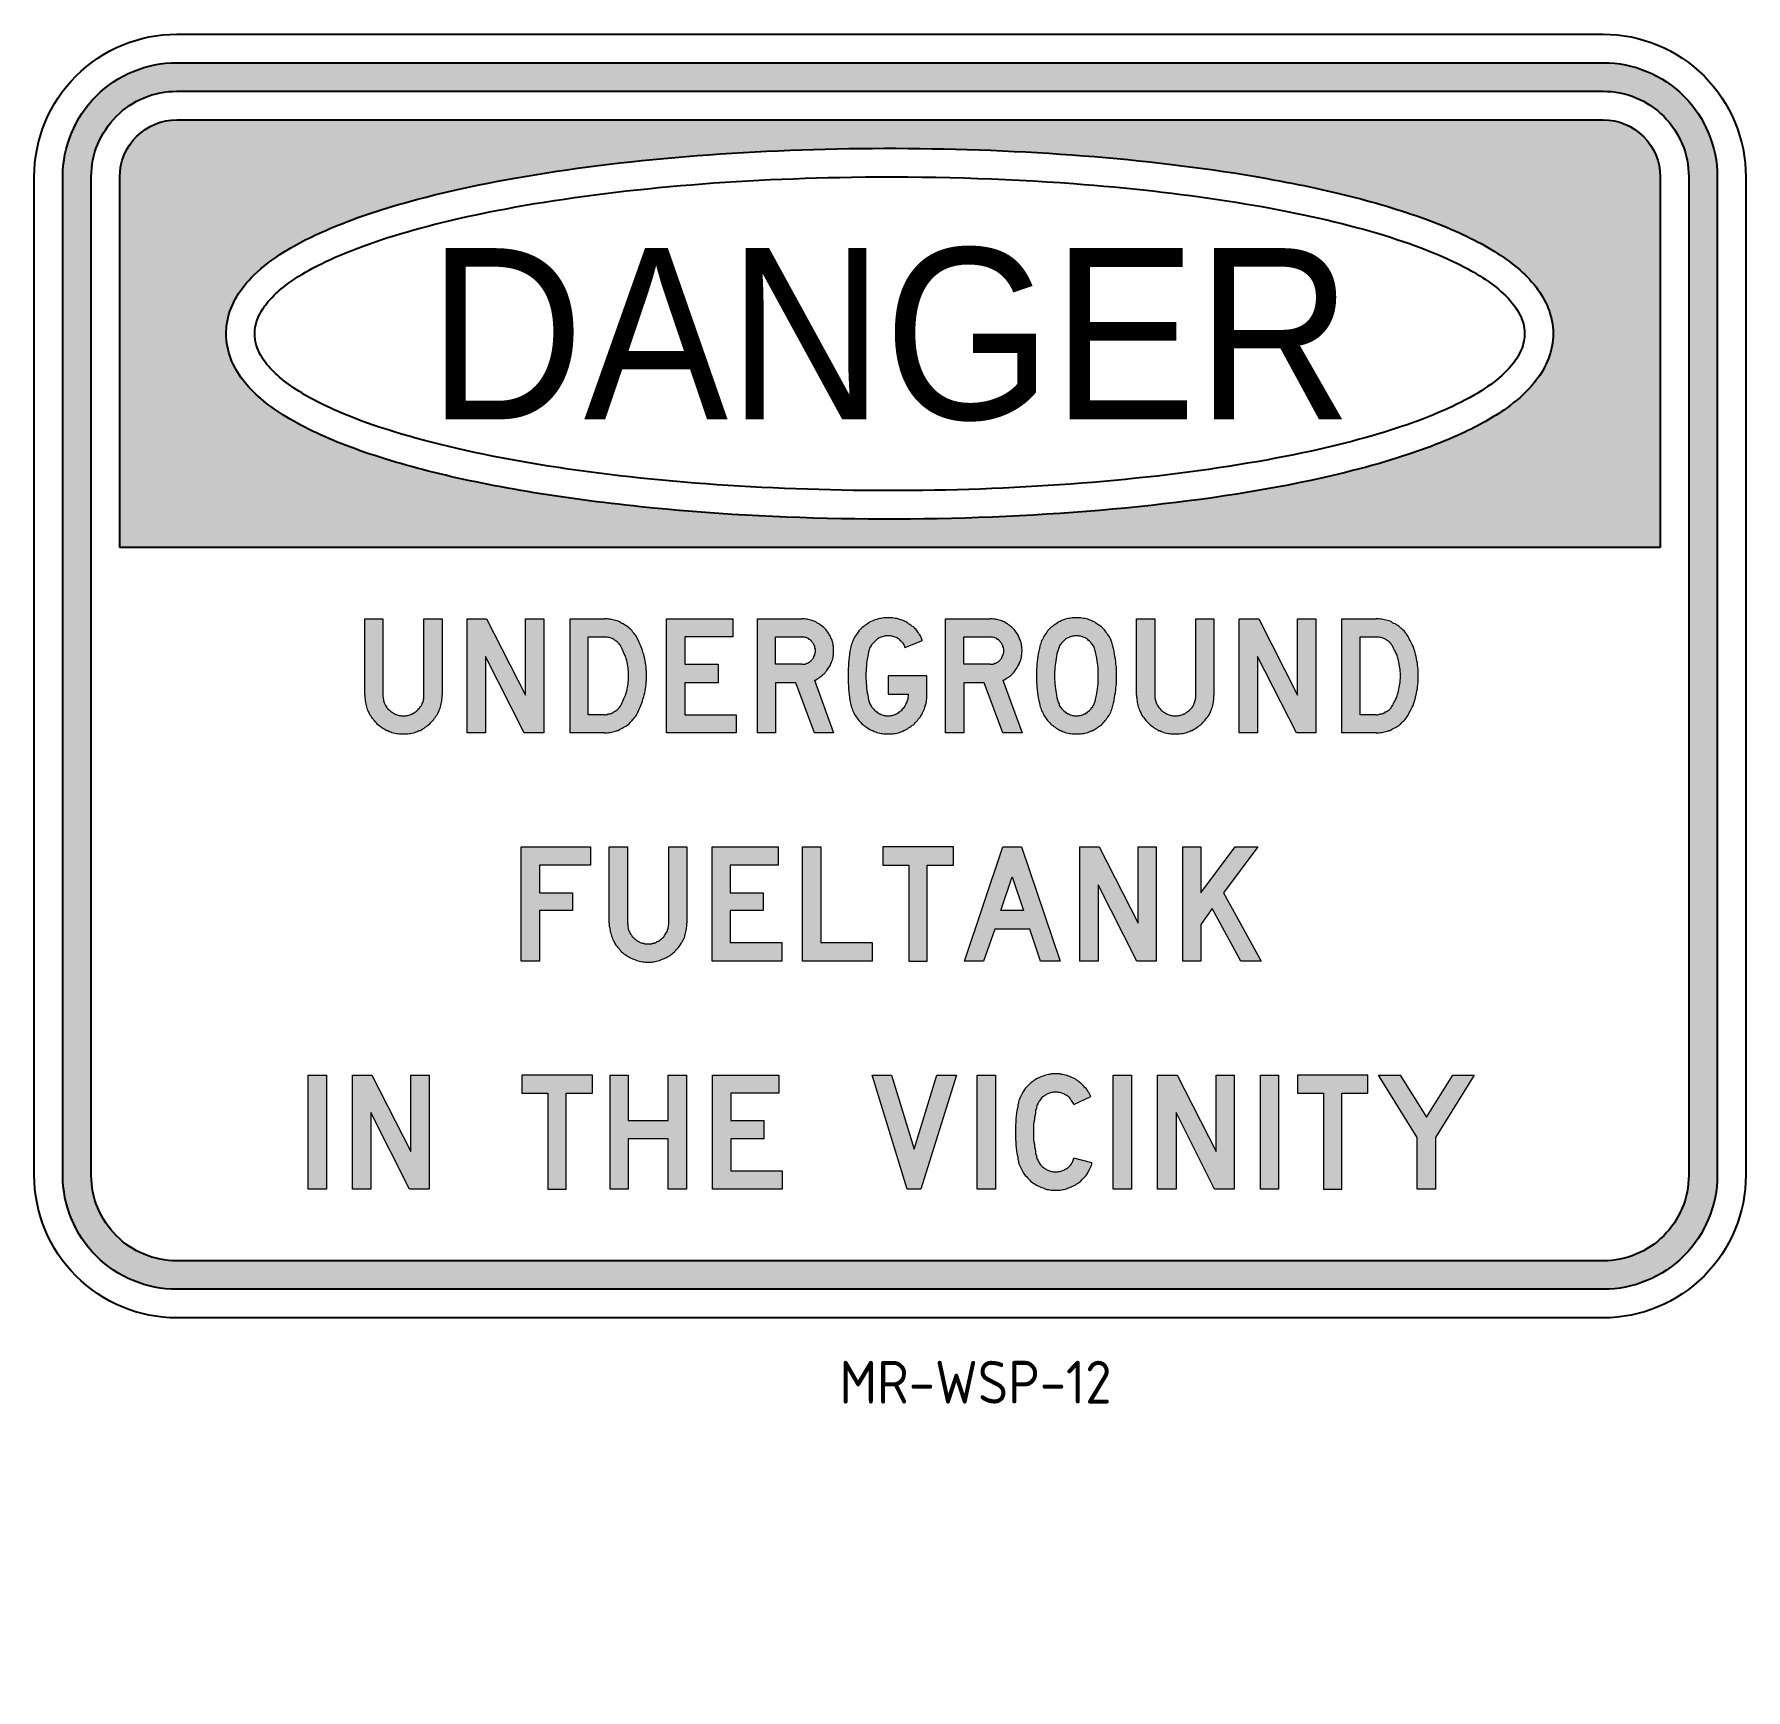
# Model space of a CAD drawing. Extents: x 112 to 232, y 111 to 227.
import ezdxf
from ezdxf.enums import TextEntityAlignment as Align

# ---------------------------------------------------------------- set-up
doc = ezdxf.new("R2010")
doc.units = 0
doc.header["$LTSCALE"] = 12
doc.header["$MEASUREMENT"] = 0
doc.layers.get('0').update_dxf_attribs({"linetype": 'CONTINUOUS'})
for name, color, linetype in [('L25', 1, 'CONTINUOUS'), ('L35', 3, 'CONTINUOUS'), ('T25', 1, 'CONTINUOUS')]:
    doc.layers.add(name, color=color, linetype=linetype)
doc.styles.add('ISO', font='iso')
doc.styles.add('SWIS721', font='swissko.ttf')

msp = doc.modelspace()

# ---------------------------------------------------------------- texts
at = {"layer": 'L25', "style": 'SWIS721', "width": 0.842874}
msp.add_text('DANGER', height=12, dxfattribs=at).set_placement((139.34, 200.35), (204.14, 200.35), align=Align.FIT)
at = {"layer": 'T25', "color": 3, "style": 'ISO'}
msp.add_text('MR-WSP-12', height=3, dxfattribs=at).set_placement((168.2, 131.34))

# ---------------------------------------------------------------- hatches: boundary and pattern name
at = {"layer": 'L25'}
h = msp.add_hatch(color=256, dxfattribs=at)
edge = h.paths.add_edge_path()
edge.add_line((121.74, 225.35), (221.74, 225.35))
edge.add_arc((221.74, 217.35), 8, 0, 90, ccw=False)
edge.add_line((229.74, 217.35), (229.74, 147.35))
edge.add_arc((221.74, 147.35), 8, 270, 360, ccw=False)
edge.add_line((221.74, 139.35), (121.74, 139.35))
edge.add_arc((121.74, 147.35), 8, 180, 270, ccw=False)
edge.add_line((113.74, 147.35), (113.74, 217.35))
edge.add_arc((121.74, 217.35), 8, 90, 180, ccw=False)
edge = h.paths.add_edge_path(flags=16)
edge.add_line((121.74, 223.35), (221.74, 223.35))
edge.add_arc((221.74, 217.35), 6, 0, 90, ccw=False)
edge.add_line((227.74, 217.35), (227.74, 147.35))
edge.add_arc((221.74, 147.35), 6, 270, 360, ccw=False)
edge.add_line((221.74, 141.35), (121.74, 141.35))
edge.add_arc((121.74, 147.35), 6, 180, 270, ccw=False)
edge.add_line((115.74, 147.35), (115.74, 217.35))
edge.add_arc((121.74, 217.35), 6, 90, 180, ccw=False)
h = msp.add_hatch(color=256, dxfattribs=at)
edge = h.paths.add_edge_path()
edge.add_spline(control_points=[(218.2, 206.87), (218.24, 206.55), (218.24, 206.23), (218.16, 205.31), (217.98, 204.73), (217.48, 203.66), (217.14, 203.18), (216.24, 202.14), (215.63, 201.61), (214.05, 200.48), (213.01, 199.9), (210.29, 198.64), (208.51, 197.99), (204.11, 196.68), (201.4, 196.05), (194.24, 194.75), (189.54, 194.18), (179.63, 193.45), (174.43, 193.29), (164.12, 193.43), (159.02, 193.72), (151.48, 194.51), (148.82, 194.86), (143.83, 195.7), (141.5, 196.18), (137.24, 197.26), (135.31, 197.86), (131.92, 199.16), (130.45, 199.86), (128.64, 201), (128.11, 201.38), (127.17, 202.19), (126.75, 202.62), (126.03, 203.55), (125.73, 204.06), (125.31, 205.16), (125.2, 205.75), (125.2, 206.35), (125.2, 206.57), (125.21, 206.8), (125.33, 207.64), (125.54, 208.23), (126.13, 209.31), (126.51, 209.8), (127.52, 210.85), (128.19, 211.39), (129.95, 212.55), (131.11, 213.14), (134.06, 214.4), (135.94, 215.04), (141.08, 216.46), (144.57, 217.17), (152.2, 218.31), (156.35, 218.74), (164.96, 219.28), (169.41, 219.39), (178.28, 219.28), (182.67, 219.07), (191.04, 218.33), (195.01, 217.81), (200.95, 216.72), (203.13, 216.23), (207.1, 215.16), (208.9, 214.57), (211.04, 213.7), (211.58, 213.46), (212.09, 213.22)], knot_values=[3.620011, 3.620011, 3.620011, 3.620011, 3.670306, 3.670306, 3.764798, 3.764798, 3.859289, 3.859289, 3.981095, 3.981095, 4.137825, 4.137825, 4.341399, 4.341399, 4.584516, 4.584516, 4.928503, 4.928503, 5.27249, 5.27249, 5.616478, 5.616478, 5.816082, 5.816082, 6.015686, 6.015686, 6.21529, 6.21529, 6.414894, 6.414894, 6.508447, 6.508447, 6.601999, 6.601999, 6.695552, 6.695552, 6.789104, 6.789104, 6.789104, 6.824403, 6.824403, 6.922852, 6.922852, 7.021302, 7.021302, 7.149138, 7.149138, 7.314696, 7.314696, 7.520477, 7.520477, 7.816069, 7.816069, 8.11166, 8.11166, 8.407252, 8.407252, 8.702844, 8.702844, 8.998436, 8.998436, 9.1908, 9.1908, 9.383163, 9.383163, 9.452279, 9.452279, 9.452279, 9.452279], degree=3, periodic=0)
edge.add_line((212.09, 213.22), (225.46, 218.82))
edge.add_arc((221.74, 217.35), 4, 21.5387, 90)
edge.add_line((221.74, 221.35), (121.74, 221.35))
edge.add_arc((121.74, 217.35), 4, 90, 180)
edge.add_line((117.74, 217.35), (117.74, 191.35))
edge.add_line((117.74, 191.35), (225.74, 191.35))
edge.add_line((225.74, 191.35), (225.74, 209.95))
edge.add_line((225.74, 209.95), (218.2, 206.87))
edge = h.paths.add_edge_path(flags=17)
edge.add_arc((221.74, 217.35), 4, 360, 381.5387)
edge.add_line((225.46, 218.82), (212.09, 213.22))
edge.add_spline(control_points=[(212.09, 213.22), (213.01, 212.78), (213.83, 212.32), (215.12, 211.46), (215.63, 211.07), (216.54, 210.23), (216.94, 209.78), (217.6, 208.8), (217.87, 208.27), (218.11, 207.43), (218.17, 207.15), (218.2, 206.87)], knot_values=[3.169093, 3.169093, 3.169093, 3.169093, 3.292342, 3.292342, 3.386833, 3.386833, 3.481324, 3.481324, 3.575815, 3.575815, 3.620011, 3.620011, 3.620011, 3.620011], degree=3, periodic=0)
edge.add_line((218.2, 206.87), (225.74, 209.95))
edge.add_line((225.74, 209.95), (225.74, 217.35))
h = msp.add_hatch(color=256, dxfattribs=at)
h.paths.add_polyline_path([(142.1, 186.36), (143.46, 186.36), (146.19, 181), (146.19, 186.36), (147.46, 186.36), (147.46, 178.37), (146.09, 178.37), (143.39, 183.73), (143.39, 178.37), (142.1, 178.37)])
h.paths.add_polyline_path([(156.08, 186.36), (160.71, 186.36), (160.71, 185.09), (157.35, 185.09), (157.35, 183.17), (159.69, 183.17), (159.69, 181.88), (157.35, 181.88), (157.35, 179.64), (160.95, 179.64), (160.95, 178.37), (156.08, 178.37)])
h.paths.add_polyline_path([(196.23, 186.36), (197.59, 186.36), (200.3, 181), (200.3, 186.36), (201.59, 186.36), (201.59, 178.37), (200.23, 178.37), (197.5, 183.73), (197.5, 178.37), (196.23, 178.37)])
h.paths.add_polyline_path([(134.91, 181), (134.91, 186.36), (136.18, 186.36), (136.18, 181), (136.18, 180.93), (136.2, 180.85), (136.2, 180.78), (136.23, 180.71), (136.23, 180.64), (136.25, 180.56), (136.28, 180.49), (136.3, 180.42), (136.35, 180.34), (136.37, 180.29), (136.42, 180.22), (136.47, 180.15), (136.49, 180.1), (136.54, 180.05), (136.62, 179.98), (136.66, 179.93), (136.71, 179.88), (136.79, 179.83), (136.84, 179.81), (136.91, 179.76), (136.98, 179.71), (137.03, 179.69), (137.1, 179.66), (137.18, 179.64), (137.25, 179.61), (137.32, 179.59), (137.4, 179.59), (137.47, 179.56), (137.54, 179.56), (137.62, 179.56), (137.71, 179.56), (137.79, 179.56), (137.86, 179.59), (137.93, 179.59), (138, 179.61), (138.08, 179.64), (138.15, 179.66), (138.22, 179.69), (138.27, 179.71), (138.35, 179.76), (138.42, 179.81), (138.47, 179.83), (138.54, 179.88), (138.59, 179.93), (138.64, 179.98), (138.69, 180.05), (138.74, 180.1), (138.78, 180.15), (138.83, 180.22), (138.88, 180.29), (138.91, 180.34), (138.93, 180.42), (138.98, 180.49), (139, 180.56), (139.03, 180.64), (139.03, 180.71), (139.05, 180.78), (139.05, 180.85), (139.05, 180.93), (139.05, 181), (139.05, 186.36), (140.34, 186.36), (140.34, 181), (140.34, 180.9), (140.34, 180.81), (140.32, 180.71), (140.32, 180.61), (140.29, 180.49), (140.27, 180.39), (140.25, 180.29), (140.22, 180.2), (140.2, 180.1), (140.15, 180), (140.12, 179.9), (140.08, 179.83), (140.03, 179.73), (139.98, 179.64), (139.93, 179.56), (139.88, 179.47), (139.81, 179.39), (139.76, 179.3), (139.69, 179.22), (139.61, 179.15), (139.54, 179.08), (139.47, 179), (139.39, 178.93), (139.32, 178.88), (139.25, 178.81), (139.15, 178.76), (139.08, 178.69), (138.98, 178.64), (138.91, 178.59), (138.81, 178.54), (138.71, 178.52), (138.61, 178.47), (138.52, 178.44), (138.42, 178.39), (138.32, 178.37), (138.22, 178.35), (138.13, 178.32), (138.03, 178.32), (137.93, 178.3), (137.83, 178.3), (137.74, 178.3), (137.62, 178.3), (137.52, 178.3), (137.42, 178.3), (137.32, 178.3), (137.23, 178.32), (137.13, 178.32), (137.03, 178.35), (136.93, 178.37), (136.81, 178.39), (136.74, 178.44), (136.64, 178.47), (136.54, 178.52), (136.45, 178.54), (136.35, 178.59), (136.28, 178.64), (136.18, 178.69), (136.08, 178.76), (136.01, 178.81), (135.93, 178.88), (135.86, 178.93), (135.76, 179), (135.69, 179.08), (135.62, 179.15), (135.57, 179.22), (135.5, 179.3), (135.45, 179.39), (135.37, 179.47), (135.33, 179.56), (135.28, 179.64), (135.23, 179.73), (135.18, 179.83), (135.13, 179.9), (135.08, 180), (135.06, 180.1), (135.03, 180.2), (135.01, 180.29), (134.98, 180.39), (134.96, 180.49), (134.94, 180.61), (134.94, 180.71), (134.91, 180.81), (134.91, 180.9)])
h.paths.add_polyline_path([(151.7, 179.64), (150.58, 179.64), (150.58, 185.09), (151.7, 185.09), (151.77, 185.07), (151.84, 185.07), (151.92, 185.07), (151.99, 185.05), (152.06, 185.05), (152.11, 185.02), (152.18, 185), (152.26, 184.97), (152.31, 184.95), (152.38, 184.9), (152.43, 184.87), (152.5, 184.83), (152.55, 184.8), (152.6, 184.75), (152.65, 184.7), (152.7, 184.66), (152.74, 184.61), (152.79, 184.53), (152.84, 184.48), (152.87, 184.44), (152.91, 184.36), (152.96, 184.24), (153.01, 184.14), (153.06, 184.02), (153.11, 183.9), (153.16, 183.78), (153.21, 183.66), (153.23, 183.56), (153.28, 183.44), (153.3, 183.29), (153.33, 183.17), (153.35, 183.05), (153.38, 182.93), (153.38, 182.8), (153.4, 182.68), (153.4, 182.56), (153.4, 182.44), (153.4, 182.29), (153.4, 182.17), (153.4, 182.05), (153.38, 181.93), (153.38, 181.8), (153.35, 181.68), (153.33, 181.56), (153.3, 181.42), (153.28, 181.29), (153.23, 181.17), (153.21, 181.05), (153.16, 180.95), (153.11, 180.83), (153.06, 180.71), (153.01, 180.59), (152.96, 180.49), (152.91, 180.37), (152.87, 180.29), (152.84, 180.25), (152.79, 180.2), (152.74, 180.12), (152.7, 180.08), (152.65, 180.03), (152.6, 179.98), (152.55, 179.93), (152.5, 179.9), (152.43, 179.86), (152.38, 179.83), (152.31, 179.78), (152.26, 179.76), (152.18, 179.73), (152.11, 179.71), (152.06, 179.69), (151.99, 179.69), (151.92, 179.66), (151.84, 179.66), (151.77, 179.64)], flags=16)
h.paths.add_polyline_path([(151.7, 178.37), (149.31, 178.37), (149.31, 186.36), (151.7, 186.36), (151.79, 186.36), (151.92, 186.36), (152.01, 186.34), (152.11, 186.34), (152.21, 186.31), (152.31, 186.29), (152.4, 186.26), (152.5, 186.24), (152.6, 186.21), (152.67, 186.19), (152.77, 186.14), (152.87, 186.09), (152.96, 186.04), (153.04, 186), (153.13, 185.95), (153.21, 185.9), (153.28, 185.85), (153.38, 185.78), (153.45, 185.7), (153.52, 185.65), (153.6, 185.58), (153.67, 185.51), (153.72, 185.43), (153.79, 185.36), (153.84, 185.26), (153.91, 185.19), (153.96, 185.12), (154.01, 185.02), (154.06, 184.92), (154.11, 184.85), (154.16, 184.7), (154.23, 184.56), (154.28, 184.44), (154.33, 184.29), (154.38, 184.14), (154.42, 184), (154.47, 183.85), (154.5, 183.71), (154.55, 183.56), (154.57, 183.41), (154.6, 183.27), (154.62, 183.12), (154.64, 182.97), (154.64, 182.83), (154.67, 182.66), (154.67, 182.51), (154.67, 182.37), (154.67, 182.22), (154.67, 182.07), (154.64, 181.9), (154.64, 181.76), (154.62, 181.61), (154.6, 181.46), (154.57, 181.32), (154.55, 181.17), (154.5, 181.03), (154.47, 180.88), (154.42, 180.73), (154.38, 180.59), (154.33, 180.44), (154.28, 180.29), (154.23, 180.17), (154.16, 180.03), (154.11, 179.88), (154.06, 179.81), (154.01, 179.71), (153.96, 179.61), (153.91, 179.54), (153.84, 179.47), (153.79, 179.37), (153.72, 179.3), (153.67, 179.22), (153.6, 179.15), (153.52, 179.08), (153.45, 179), (153.38, 178.95), (153.28, 178.88), (153.21, 178.83), (153.13, 178.78), (153.04, 178.74), (152.96, 178.69), (152.87, 178.64), (152.77, 178.59), (152.67, 178.54), (152.6, 178.52), (152.5, 178.49), (152.4, 178.47), (152.31, 178.44), (152.21, 178.42), (152.11, 178.39), (152.01, 178.39), (151.92, 178.37), (151.79, 178.37)])
h.paths.add_polyline_path([(165.56, 183.17), (163.71, 183.17), (163.71, 185.09), (165.56, 185.09), (165.61, 185.07), (165.68, 185.07), (165.73, 185.07), (165.78, 185.05), (165.85, 185.05), (165.9, 185.02), (165.95, 185), (166.02, 184.97), (166.07, 184.92), (166.12, 184.9), (166.17, 184.87), (166.22, 184.83), (166.24, 184.78), (166.29, 184.73), (166.34, 184.68), (166.36, 184.63), (166.39, 184.58), (166.41, 184.53), (166.44, 184.48), (166.46, 184.41), (166.48, 184.36), (166.48, 184.31), (166.51, 184.24), (166.51, 184.19), (166.51, 184.12), (166.51, 184.07), (166.51, 184), (166.48, 183.95), (166.48, 183.88), (166.46, 183.83), (166.44, 183.78), (166.41, 183.71), (166.39, 183.66), (166.36, 183.61), (166.34, 183.56), (166.29, 183.51), (166.24, 183.46), (166.22, 183.41), (166.17, 183.39), (166.12, 183.34), (166.07, 183.32), (166.02, 183.29), (165.95, 183.24), (165.9, 183.24), (165.85, 183.22), (165.78, 183.19), (165.73, 183.17), (165.68, 183.17), (165.61, 183.17)], flags=16)
h.paths.add_polyline_path([(166.44, 182.05), (167.78, 178.37), (166.44, 178.37), (165.14, 181.88), (163.71, 181.88), (163.71, 178.37), (162.44, 178.37), (162.44, 186.36), (165.56, 186.36), (165.63, 186.36), (165.73, 186.36), (165.83, 186.34), (165.92, 186.34), (166, 186.31), (166.09, 186.29), (166.19, 186.26), (166.26, 186.24), (166.36, 186.21), (166.46, 186.17), (166.53, 186.14), (166.61, 186.09), (166.7, 186.04), (166.78, 186), (166.85, 185.95), (166.92, 185.9), (167, 185.82), (167.07, 185.78), (167.14, 185.7), (167.19, 185.65), (167.26, 185.58), (167.31, 185.51), (167.39, 185.43), (167.43, 185.36), (167.48, 185.26), (167.53, 185.19), (167.56, 185.12), (167.6, 185.02), (167.63, 184.95), (167.68, 184.85), (167.7, 184.75), (167.73, 184.68), (167.75, 184.58), (167.75, 184.48), (167.78, 184.41), (167.78, 184.31), (167.78, 184.22), (167.78, 184.12), (167.78, 184.02), (167.78, 183.92), (167.78, 183.85), (167.75, 183.75), (167.75, 183.66), (167.73, 183.56), (167.7, 183.49), (167.65, 183.39), (167.63, 183.29), (167.6, 183.22), (167.56, 183.12), (167.51, 183.05), (167.46, 182.95), (167.41, 182.88), (167.36, 182.8), (167.31, 182.73), (167.24, 182.66), (167.19, 182.58), (167.12, 182.51), (167.04, 182.46), (167, 182.39), (166.92, 182.34), (166.82, 182.27), (166.75, 182.22), (166.68, 182.17), (166.61, 182.12), (166.51, 182.07)])
h.paths.add_polyline_path([(171.6, 186.43), (171.5, 186.43), (171.41, 186.43), (171.31, 186.43), (171.21, 186.41), (171.11, 186.38), (171.02, 186.38), (170.92, 186.36), (170.82, 186.31), (170.72, 186.29), (170.63, 186.26), (170.53, 186.21), (170.43, 186.17), (170.33, 186.14), (170.26, 186.09), (170.16, 186.02), (170.09, 185.97), (169.99, 185.92), (169.92, 185.85), (169.85, 185.8), (169.77, 185.73), (169.7, 185.65), (169.63, 185.58), (169.55, 185.51), (169.48, 185.41), (169.43, 185.34), (169.36, 185.24), (169.31, 185.17), (169.26, 185.07), (169.21, 184.97), (169.16, 184.87), (169.12, 184.78), (169.09, 184.68), (169.04, 184.58), (169.02, 184.48), (168.99, 184.39), (168.97, 184.29), (168.92, 184.09), (168.9, 183.88), (168.87, 183.68), (168.85, 183.49), (168.82, 183.27), (168.82, 183.07), (168.8, 182.88), (168.8, 182.66), (168.8, 182.46), (168.8, 182.27), (168.8, 182.05), (168.8, 181.85), (168.82, 181.66), (168.82, 181.44), (168.85, 181.24), (168.87, 181.05), (168.9, 180.85), (168.92, 180.64), (168.97, 180.44), (168.99, 180.34), (169.02, 180.25), (169.04, 180.15), (169.09, 180.05), (169.12, 179.95), (169.16, 179.86), (169.21, 179.76), (169.26, 179.66), (169.31, 179.56), (169.36, 179.49), (169.43, 179.39), (169.48, 179.32), (169.55, 179.22), (169.63, 179.15), (169.7, 179.08), (169.77, 179), (169.85, 178.93), (169.92, 178.88), (169.99, 178.81), (170.09, 178.76), (170.16, 178.71), (170.26, 178.64), (170.33, 178.59), (170.43, 178.56), (170.53, 178.52), (170.63, 178.47), (170.72, 178.44), (170.82, 178.39), (170.92, 178.37), (171.02, 178.35), (171.11, 178.32), (171.21, 178.32), (171.31, 178.3), (171.41, 178.3), (171.5, 178.3), (171.6, 178.3), (171.7, 178.3), (171.82, 178.3), (171.92, 178.3), (172.01, 178.32), (172.11, 178.32), (172.21, 178.35), (172.31, 178.37), (172.4, 178.39), (172.5, 178.44), (172.6, 178.47), (172.7, 178.52), (172.77, 178.56), (172.87, 178.59), (172.96, 178.64), (173.04, 178.71), (173.13, 178.76), (173.21, 178.81), (173.28, 178.88), (173.38, 178.93), (173.45, 179), (173.52, 179.08), (173.6, 179.15), (173.67, 179.22), (173.72, 179.32), (173.79, 179.39), (173.87, 179.49), (173.91, 179.56), (173.96, 179.66), (174.01, 179.76), (174.06, 179.86), (174.11, 179.95), (174.16, 180.05), (174.18, 180.15), (174.21, 180.25), (174.26, 180.34), (174.28, 180.44), (174.3, 180.56), (174.3, 180.66), (174.33, 180.76), (174.33, 182.37), (171.6, 182.37), (171.6, 181.07), (173.04, 181.07), (173.04, 181), (173.04, 180.93), (173.01, 180.85), (173.01, 180.78), (172.99, 180.71), (172.96, 180.64), (172.94, 180.56), (172.92, 180.49), (172.87, 180.42), (172.84, 180.34), (172.79, 180.27), (172.77, 180.2), (172.72, 180.15), (172.67, 180.08), (172.62, 180.03), (172.57, 179.95), (172.5, 179.9), (172.45, 179.88), (172.4, 179.83), (172.36, 179.78), (172.28, 179.76), (172.21, 179.71), (172.16, 179.69), (172.09, 179.66), (172.01, 179.64), (171.97, 179.61), (171.89, 179.59), (171.82, 179.59), (171.75, 179.56), (171.67, 179.56), (171.6, 179.56), (171.53, 179.56), (171.45, 179.56), (171.41, 179.59), (171.33, 179.59), (171.26, 179.61), (171.19, 179.64), (171.11, 179.66), (171.06, 179.69), (170.99, 179.71), (170.92, 179.76), (170.87, 179.78), (170.82, 179.83), (170.75, 179.88), (170.7, 179.9), (170.65, 179.95), (170.6, 180.03), (170.55, 180.08), (170.5, 180.15), (170.45, 180.2), (170.41, 180.27), (170.38, 180.32), (170.33, 180.39), (170.31, 180.46), (170.28, 180.54), (170.26, 180.61), (170.24, 180.68), (170.21, 180.85), (170.19, 181.03), (170.14, 181.17), (170.11, 181.34), (170.09, 181.51), (170.09, 181.68), (170.07, 181.85), (170.07, 182.02), (170.04, 182.19), (170.04, 182.37), (170.04, 182.54), (170.07, 182.71), (170.07, 182.88), (170.09, 183.05), (170.09, 183.22), (170.11, 183.39), (170.14, 183.53), (170.19, 183.71), (170.21, 183.88), (170.24, 184.05), (170.26, 184.12), (170.28, 184.19), (170.31, 184.27), (170.33, 184.34), (170.38, 184.39), (170.41, 184.46), (170.45, 184.53), (170.5, 184.58), (170.55, 184.66), (170.6, 184.7), (170.65, 184.75), (170.7, 184.8), (170.75, 184.85), (170.82, 184.9), (170.87, 184.95), (170.92, 184.97), (170.99, 185.02), (171.06, 185.05), (171.11, 185.07), (171.19, 185.09), (171.26, 185.12), (171.33, 185.14), (171.41, 185.14), (171.45, 185.17), (171.53, 185.17), (171.6, 185.17), (171.67, 185.17), (171.75, 185.17), (171.82, 185.14), (171.89, 185.14), (171.97, 185.12), (172.01, 185.09), (172.09, 185.07), (172.16, 185.05), (172.21, 185.02), (172.28, 184.97), (172.36, 184.95), (172.4, 184.9), (172.45, 184.85), (172.5, 184.8), (172.57, 184.75), (172.6, 184.7), (172.65, 184.66), (172.7, 184.61), (172.72, 184.56), (172.74, 184.48), (172.79, 184.44), (172.79, 184.36), (174.01, 184.85), (173.96, 184.92), (173.94, 185), (173.91, 185.09), (173.87, 185.17), (173.82, 185.24), (173.77, 185.31), (173.72, 185.39), (173.67, 185.46), (173.62, 185.53), (173.57, 185.61), (173.5, 185.65), (173.45, 185.73), (173.38, 185.8), (173.28, 185.85), (173.21, 185.92), (173.13, 185.97), (173.04, 186.02), (172.96, 186.09), (172.87, 186.14), (172.77, 186.17), (172.7, 186.21), (172.6, 186.26), (172.5, 186.29), (172.4, 186.31), (172.31, 186.36), (172.21, 186.38), (172.11, 186.38), (172.01, 186.41), (171.92, 186.43), (171.82, 186.43), (171.7, 186.43)])
h.paths.add_polyline_path([(178.76, 183.17), (176.91, 183.17), (176.91, 185.09), (178.76, 185.09), (178.81, 185.07), (178.88, 185.07), (178.93, 185.07), (179.01, 185.05), (179.05, 185.05), (179.1, 185.02), (179.18, 185), (179.23, 184.97), (179.27, 184.92), (179.32, 184.9), (179.37, 184.87), (179.42, 184.83), (179.44, 184.78), (179.49, 184.73), (179.54, 184.68), (179.57, 184.63), (179.59, 184.58), (179.61, 184.53), (179.64, 184.48), (179.66, 184.41), (179.69, 184.36), (179.69, 184.31), (179.71, 184.24), (179.71, 184.19), (179.71, 184.12), (179.71, 184.07), (179.71, 184), (179.69, 183.95), (179.69, 183.88), (179.66, 183.83), (179.64, 183.78), (179.61, 183.71), (179.59, 183.66), (179.57, 183.61), (179.54, 183.56), (179.49, 183.51), (179.44, 183.46), (179.42, 183.41), (179.37, 183.39), (179.32, 183.34), (179.27, 183.32), (179.23, 183.29), (179.18, 183.24), (179.1, 183.24), (179.05, 183.22), (179.01, 183.19), (178.93, 183.17), (178.88, 183.17), (178.81, 183.17)], flags=16)
h.paths.add_polyline_path([(179.64, 182.05), (181, 178.37), (179.64, 178.37), (178.35, 181.88), (176.91, 181.88), (176.91, 178.37), (175.64, 178.37), (175.64, 186.36), (178.76, 186.36), (178.86, 186.36), (178.93, 186.36), (179.03, 186.34), (179.13, 186.34), (179.23, 186.31), (179.3, 186.29), (179.4, 186.26), (179.49, 186.24), (179.57, 186.21), (179.66, 186.17), (179.74, 186.14), (179.83, 186.09), (179.91, 186.04), (179.98, 186), (180.05, 185.95), (180.13, 185.9), (180.2, 185.82), (180.27, 185.78), (180.35, 185.7), (180.39, 185.65), (180.47, 185.58), (180.52, 185.51), (180.59, 185.43), (180.64, 185.36), (180.69, 185.26), (180.74, 185.19), (180.76, 185.12), (180.81, 185.02), (180.83, 184.95), (180.88, 184.85), (180.91, 184.75), (180.93, 184.68), (180.95, 184.58), (180.95, 184.48), (180.98, 184.41), (180.98, 184.31), (181, 184.22), (181, 184.12), (180.98, 184.02), (180.98, 183.92), (180.98, 183.85), (180.95, 183.75), (180.95, 183.66), (180.93, 183.56), (180.91, 183.49), (180.88, 183.39), (180.83, 183.29), (180.81, 183.22), (180.76, 183.12), (180.71, 183.05), (180.66, 182.95), (180.61, 182.88), (180.57, 182.8), (180.52, 182.73), (180.47, 182.66), (180.39, 182.58), (180.32, 182.51), (180.27, 182.46), (180.2, 182.39), (180.13, 182.34), (180.05, 182.27), (179.96, 182.22), (179.88, 182.17), (179.81, 182.12), (179.71, 182.07)])
h.paths.add_polyline_path([(184.8, 185.17), (184.73, 185.17), (184.66, 185.17), (184.61, 185.14), (184.54, 185.14), (184.46, 185.12), (184.39, 185.09), (184.32, 185.07), (184.27, 185.05), (184.2, 185.02), (184.12, 184.97), (184.07, 184.95), (184.02, 184.9), (183.95, 184.85), (183.9, 184.8), (183.85, 184.75), (183.81, 184.7), (183.76, 184.66), (183.71, 184.58), (183.68, 184.53), (183.63, 184.46), (183.61, 184.41), (183.59, 184.34), (183.56, 184.27), (183.54, 184.19), (183.49, 184.05), (183.44, 183.9), (183.42, 183.73), (183.39, 183.58), (183.37, 183.41), (183.34, 183.24), (183.32, 183.1), (183.29, 182.93), (183.29, 182.78), (183.27, 182.61), (183.27, 182.44), (183.27, 182.29), (183.27, 182.12), (183.29, 181.95), (183.29, 181.8), (183.32, 181.63), (183.34, 181.46), (183.37, 181.32), (183.39, 181.15), (183.42, 181), (183.44, 180.83), (183.49, 180.68), (183.54, 180.51), (183.56, 180.46), (183.59, 180.39), (183.61, 180.32), (183.63, 180.27), (183.68, 180.2), (183.71, 180.15), (183.76, 180.08), (183.81, 180.03), (183.85, 179.98), (183.9, 179.93), (183.95, 179.88), (184.02, 179.83), (184.07, 179.78), (184.12, 179.76), (184.2, 179.71), (184.27, 179.69), (184.32, 179.66), (184.39, 179.64), (184.46, 179.61), (184.54, 179.59), (184.61, 179.59), (184.66, 179.56), (184.73, 179.56), (184.8, 179.56), (184.88, 179.56), (184.95, 179.56), (185.02, 179.59), (185.1, 179.59), (185.17, 179.61), (185.24, 179.64), (185.29, 179.66), (185.36, 179.69), (185.44, 179.71), (185.49, 179.76), (185.56, 179.78), (185.61, 179.83), (185.66, 179.88), (185.73, 179.93), (185.78, 179.98), (185.83, 180.03), (185.85, 180.08), (185.9, 180.15), (185.95, 180.2), (185.97, 180.27), (186.02, 180.32), (186.05, 180.39), (186.07, 180.46), (186.1, 180.51), (186.14, 180.68), (186.17, 180.83), (186.22, 181), (186.24, 181.15), (186.27, 181.32), (186.29, 181.46), (186.31, 181.63), (186.34, 181.8), (186.34, 181.95), (186.34, 182.12), (186.34, 182.29), (186.34, 182.44), (186.34, 182.61), (186.34, 182.78), (186.34, 182.93), (186.31, 183.1), (186.29, 183.24), (186.27, 183.41), (186.24, 183.58), (186.22, 183.73), (186.17, 183.9), (186.14, 184.05), (186.1, 184.19), (186.07, 184.27), (186.05, 184.34), (186.02, 184.41), (185.97, 184.46), (185.95, 184.53), (185.9, 184.58), (185.85, 184.66), (185.83, 184.7), (185.78, 184.75), (185.73, 184.8), (185.66, 184.85), (185.61, 184.9), (185.56, 184.95), (185.49, 184.97), (185.44, 185.02), (185.36, 185.05), (185.29, 185.07), (185.24, 185.09), (185.17, 185.12), (185.1, 185.14), (185.02, 185.14), (184.95, 185.17), (184.88, 185.17)], flags=16)
h.paths.add_polyline_path([(184.8, 186.43), (184.71, 186.43), (184.61, 186.43), (184.51, 186.43), (184.41, 186.41), (184.32, 186.38), (184.22, 186.38), (184.12, 186.36), (184.02, 186.34), (183.93, 186.29), (183.83, 186.26), (183.73, 186.21), (183.66, 186.17), (183.56, 186.14), (183.49, 186.09), (183.39, 186.02), (183.32, 185.97), (183.22, 185.92), (183.15, 185.85), (183.07, 185.8), (183, 185.73), (182.93, 185.65), (182.86, 185.58), (182.78, 185.51), (182.73, 185.43), (182.66, 185.34), (182.61, 185.26), (182.56, 185.19), (182.51, 185.09), (182.47, 185), (182.42, 184.92), (182.37, 184.83), (182.34, 184.73), (182.32, 184.63), (182.27, 184.53), (182.25, 184.44), (182.22, 184.27), (182.17, 184.09), (182.12, 183.9), (182.1, 183.73), (182.08, 183.56), (182.05, 183.36), (182.03, 183.19), (182.03, 183), (182, 182.83), (182, 182.63), (182, 182.46), (182, 182.27), (182, 182.1), (182, 181.9), (182.03, 181.73), (182.03, 181.54), (182.05, 181.37), (182.08, 181.17), (182.1, 181), (182.12, 180.83), (182.17, 180.64), (182.22, 180.46), (182.25, 180.29), (182.27, 180.2), (182.32, 180.1), (182.34, 180), (182.37, 179.9), (182.42, 179.81), (182.47, 179.73), (182.51, 179.64), (182.56, 179.54), (182.61, 179.47), (182.66, 179.39), (182.73, 179.3), (182.78, 179.22), (182.86, 179.15), (182.93, 179.08), (183, 179), (183.07, 178.93), (183.15, 178.88), (183.22, 178.81), (183.32, 178.76), (183.39, 178.69), (183.49, 178.64), (183.56, 178.59), (183.66, 178.54), (183.73, 178.52), (183.83, 178.47), (183.93, 178.44), (184.02, 178.39), (184.12, 178.37), (184.22, 178.35), (184.32, 178.32), (184.41, 178.32), (184.51, 178.3), (184.61, 178.3), (184.71, 178.3), (184.8, 178.3), (184.9, 178.3), (185.02, 178.3), (185.12, 178.3), (185.22, 178.32), (185.32, 178.32), (185.41, 178.35), (185.51, 178.37), (185.61, 178.39), (185.71, 178.44), (185.78, 178.47), (185.88, 178.52), (185.97, 178.54), (186.07, 178.59), (186.14, 178.64), (186.24, 178.69), (186.31, 178.76), (186.39, 178.81), (186.49, 178.88), (186.56, 178.93), (186.63, 179), (186.7, 179.08), (186.78, 179.15), (186.83, 179.22), (186.9, 179.3), (186.95, 179.39), (187.02, 179.47), (187.07, 179.54), (187.12, 179.64), (187.17, 179.73), (187.22, 179.81), (187.24, 179.9), (187.29, 180), (187.31, 180.1), (187.34, 180.2), (187.36, 180.29), (187.41, 180.46), (187.46, 180.64), (187.48, 180.83), (187.51, 181), (187.56, 181.17), (187.58, 181.37), (187.58, 181.54), (187.61, 181.73), (187.63, 181.9), (187.63, 182.1), (187.63, 182.27), (187.63, 182.46), (187.63, 182.63), (187.63, 182.83), (187.61, 183), (187.58, 183.19), (187.58, 183.36), (187.56, 183.56), (187.51, 183.73), (187.48, 183.9), (187.46, 184.09), (187.41, 184.27), (187.36, 184.44), (187.34, 184.53), (187.31, 184.63), (187.29, 184.73), (187.24, 184.83), (187.22, 184.92), (187.17, 185), (187.12, 185.09), (187.07, 185.19), (187.02, 185.26), (186.95, 185.34), (186.9, 185.43), (186.83, 185.51), (186.78, 185.58), (186.7, 185.65), (186.63, 185.73), (186.56, 185.8), (186.49, 185.85), (186.39, 185.92), (186.31, 185.97), (186.24, 186.02), (186.14, 186.09), (186.07, 186.14), (185.97, 186.17), (185.88, 186.21), (185.78, 186.26), (185.71, 186.29), (185.61, 186.34), (185.51, 186.36), (185.41, 186.38), (185.32, 186.38), (185.22, 186.41), (185.12, 186.43), (185.02, 186.43), (184.9, 186.43)])
h.paths.add_polyline_path([(189.02, 181), (189.02, 186.36), (190.31, 186.36), (190.31, 181), (190.31, 180.93), (190.31, 180.85), (190.33, 180.78), (190.33, 180.71), (190.36, 180.64), (190.38, 180.56), (190.41, 180.49), (190.43, 180.42), (190.46, 180.34), (190.5, 180.29), (190.53, 180.22), (190.58, 180.15), (190.63, 180.1), (190.68, 180.05), (190.72, 179.98), (190.77, 179.93), (190.85, 179.88), (190.89, 179.83), (190.97, 179.81), (191.02, 179.76), (191.09, 179.71), (191.16, 179.69), (191.24, 179.66), (191.31, 179.64), (191.38, 179.61), (191.45, 179.59), (191.53, 179.59), (191.6, 179.56), (191.67, 179.56), (191.75, 179.56), (191.82, 179.56), (191.89, 179.56), (191.97, 179.59), (192.04, 179.59), (192.11, 179.61), (192.19, 179.64), (192.26, 179.66), (192.33, 179.69), (192.4, 179.71), (192.48, 179.76), (192.53, 179.81), (192.6, 179.83), (192.65, 179.88), (192.72, 179.93), (192.77, 179.98), (192.82, 180.05), (192.87, 180.1), (192.92, 180.15), (192.97, 180.22), (192.99, 180.29), (193.04, 180.34), (193.06, 180.42), (193.09, 180.49), (193.11, 180.56), (193.14, 180.64), (193.16, 180.71), (193.16, 180.78), (193.18, 180.85), (193.18, 180.93), (193.18, 181), (193.18, 186.36), (194.45, 186.36), (194.45, 181), (194.45, 180.9), (194.45, 180.81), (194.45, 180.71), (194.43, 180.61), (194.43, 180.49), (194.4, 180.39), (194.38, 180.29), (194.35, 180.2), (194.31, 180.1), (194.28, 180), (194.23, 179.9), (194.21, 179.83), (194.16, 179.73), (194.11, 179.64), (194.06, 179.56), (193.99, 179.47), (193.94, 179.39), (193.87, 179.3), (193.82, 179.22), (193.74, 179.15), (193.67, 179.08), (193.6, 179), (193.53, 178.93), (193.45, 178.88), (193.36, 178.81), (193.28, 178.76), (193.18, 178.69), (193.11, 178.64), (193.01, 178.59), (192.92, 178.54), (192.84, 178.52), (192.75, 178.47), (192.65, 178.44), (192.55, 178.39), (192.45, 178.37), (192.36, 178.35), (192.26, 178.32), (192.16, 178.32), (192.04, 178.3), (191.94, 178.3), (191.84, 178.3), (191.75, 178.3), (191.65, 178.3), (191.55, 178.3), (191.43, 178.3), (191.33, 178.32), (191.24, 178.32), (191.14, 178.35), (191.04, 178.37), (190.94, 178.39), (190.85, 178.44), (190.75, 178.47), (190.65, 178.52), (190.55, 178.54), (190.48, 178.59), (190.38, 178.64), (190.29, 178.69), (190.21, 178.76), (190.14, 178.81), (190.04, 178.88), (189.97, 178.93), (189.9, 179), (189.82, 179.08), (189.75, 179.15), (189.68, 179.22), (189.63, 179.3), (189.55, 179.39), (189.51, 179.47), (189.43, 179.56), (189.38, 179.64), (189.34, 179.73), (189.29, 179.83), (189.26, 179.9), (189.21, 180), (189.19, 180.1), (189.14, 180.2), (189.12, 180.29), (189.09, 180.39), (189.07, 180.49), (189.07, 180.61), (189.04, 180.71), (189.04, 180.81), (189.02, 180.9)])
h.paths.add_polyline_path([(205.83, 179.64), (204.71, 179.64), (204.71, 185.09), (205.83, 185.09), (205.9, 185.07), (205.97, 185.07), (206.02, 185.07), (206.1, 185.05), (206.17, 185.05), (206.24, 185.02), (206.29, 185), (206.36, 184.97), (206.44, 184.95), (206.49, 184.9), (206.56, 184.87), (206.61, 184.83), (206.66, 184.8), (206.73, 184.75), (206.78, 184.7), (206.83, 184.66), (206.88, 184.61), (206.9, 184.53), (206.95, 184.48), (207, 184.44), (207.02, 184.36), (207.07, 184.24), (207.14, 184.14), (207.19, 184.02), (207.24, 183.9), (207.29, 183.78), (207.31, 183.66), (207.36, 183.56), (207.39, 183.44), (207.41, 183.29), (207.44, 183.17), (207.46, 183.05), (207.48, 182.93), (207.51, 182.8), (207.51, 182.68), (207.53, 182.56), (207.53, 182.44), (207.53, 182.29), (207.53, 182.17), (207.51, 182.05), (207.51, 181.93), (207.48, 181.8), (207.46, 181.68), (207.44, 181.56), (207.41, 181.42), (207.39, 181.29), (207.36, 181.17), (207.31, 181.05), (207.29, 180.95), (207.24, 180.83), (207.19, 180.71), (207.14, 180.59), (207.07, 180.49), (207.02, 180.37), (207, 180.29), (206.95, 180.25), (206.9, 180.2), (206.88, 180.12), (206.83, 180.08), (206.78, 180.03), (206.73, 179.98), (206.66, 179.93), (206.61, 179.9), (206.56, 179.86), (206.49, 179.83), (206.44, 179.78), (206.36, 179.76), (206.29, 179.73), (206.24, 179.71), (206.17, 179.69), (206.1, 179.69), (206.02, 179.66), (205.97, 179.66), (205.9, 179.64)], flags=16)
h.paths.add_polyline_path([(205.83, 178.37), (203.42, 178.37), (203.42, 186.36), (205.83, 186.36), (205.93, 186.36), (206.02, 186.36), (206.12, 186.34), (206.22, 186.34), (206.32, 186.31), (206.41, 186.29), (206.51, 186.26), (206.61, 186.24), (206.71, 186.21), (206.8, 186.19), (206.9, 186.14), (206.97, 186.09), (207.07, 186.04), (207.17, 186), (207.24, 185.95), (207.34, 185.9), (207.41, 185.85), (207.48, 185.78), (207.56, 185.7), (207.63, 185.65), (207.7, 185.58), (207.78, 185.51), (207.85, 185.43), (207.9, 185.36), (207.97, 185.26), (208.02, 185.19), (208.07, 185.12), (208.12, 185.02), (208.17, 184.92), (208.22, 184.85), (208.29, 184.7), (208.34, 184.56), (208.41, 184.44), (208.46, 184.29), (208.51, 184.14), (208.56, 184), (208.58, 183.85), (208.63, 183.71), (208.65, 183.56), (208.68, 183.41), (208.73, 183.27), (208.73, 183.12), (208.75, 182.97), (208.78, 182.83), (208.78, 182.66), (208.78, 182.51), (208.78, 182.37), (208.78, 182.22), (208.78, 182.07), (208.78, 181.9), (208.75, 181.76), (208.73, 181.61), (208.73, 181.46), (208.68, 181.32), (208.65, 181.17), (208.63, 181.03), (208.58, 180.88), (208.56, 180.73), (208.51, 180.59), (208.46, 180.44), (208.41, 180.29), (208.34, 180.17), (208.29, 180.03), (208.22, 179.88), (208.17, 179.81), (208.12, 179.71), (208.07, 179.61), (208.02, 179.54), (207.97, 179.47), (207.9, 179.37), (207.85, 179.3), (207.78, 179.22), (207.7, 179.15), (207.63, 179.08), (207.56, 179), (207.48, 178.95), (207.41, 178.88), (207.34, 178.83), (207.24, 178.78), (207.17, 178.74), (207.07, 178.69), (206.97, 178.64), (206.9, 178.59), (206.8, 178.54), (206.71, 178.52), (206.61, 178.49), (206.51, 178.47), (206.41, 178.44), (206.32, 178.42), (206.22, 178.39), (206.12, 178.39), (206.02, 178.37), (205.93, 178.37)])
h.paths.add_polyline_path([(127.66, 115.02), (129.91, 115.02), (129.91, 111.27), (127.66, 111.27)], flags=9)
h = msp.add_hatch(color=256, dxfattribs=at)
h.paths.add_polyline_path([(145.87, 170.38), (150.75, 170.38), (150.75, 169.09), (147.16, 169.09), (147.16, 167.16), (149.48, 167.16), (149.48, 165.9), (147.16, 165.9), (147.16, 162.36), (145.87, 162.36)])
h.paths.add_polyline_path([(159.27, 170.38), (163.9, 170.38), (163.9, 169.09), (160.54, 169.09), (160.54, 167.16), (162.85, 167.16), (162.85, 165.9), (160.54, 165.9), (160.54, 163.66), (164.15, 163.66), (164.15, 162.36), (159.27, 162.36)])
h.paths.add_polyline_path([(165.61, 170.38), (166.9, 170.38), (166.9, 163.66), (170.48, 163.66), (170.48, 162.36), (165.61, 162.36)])
h.paths.add_polyline_path([(171.23, 170.38), (171.23, 169.09), (173.06, 169.09), (173.06, 162.36), (174.35, 162.36), (174.35, 169.09), (176.18, 169.09), (176.18, 170.38)])
h.paths.add_polyline_path([(181.1, 165.9), (179.52, 165.9), (180.3, 168.28)], flags=16)
h.paths.add_polyline_path([(176.96, 162.36), (179.66, 170.38), (180.95, 170.38), (183.66, 162.36), (182.29, 162.36), (181.54, 164.61), (179.08, 164.61), (178.3, 162.36)])
h.paths.add_polyline_path([(185.05, 170.38), (186.41, 170.38), (189.14, 165.02), (189.14, 170.38), (190.41, 170.38), (190.41, 162.36), (189.04, 162.36), (186.34, 167.72), (186.34, 162.36), (185.05, 162.36)])
h.paths.add_polyline_path([(192.26, 170.38), (193.53, 170.38), (193.53, 167.16), (195.94, 170.38), (197.52, 170.38), (195.13, 167.16), (197.76, 162.36), (196.33, 162.36), (194.33, 166.04), (193.53, 164.92), (193.53, 162.36), (192.26, 162.36)])
h.paths.add_polyline_path([(152.06, 165.02), (152.06, 170.38), (153.33, 170.38), (153.33, 165.02), (153.35, 164.95), (153.35, 164.87), (153.35, 164.78), (153.38, 164.7), (153.38, 164.63), (153.4, 164.56), (153.43, 164.48), (153.47, 164.43), (153.5, 164.36), (153.52, 164.29), (153.57, 164.22), (153.62, 164.17), (153.67, 164.09), (153.72, 164.05), (153.77, 164), (153.82, 163.95), (153.86, 163.9), (153.94, 163.85), (153.99, 163.8), (154.06, 163.75), (154.13, 163.73), (154.18, 163.7), (154.25, 163.66), (154.33, 163.63), (154.4, 163.63), (154.47, 163.61), (154.55, 163.58), (154.62, 163.58), (154.69, 163.58), (154.79, 163.58), (154.86, 163.58), (154.94, 163.58), (155.01, 163.58), (155.08, 163.61), (155.16, 163.63), (155.23, 163.63), (155.3, 163.66), (155.37, 163.7), (155.42, 163.73), (155.5, 163.75), (155.57, 163.8), (155.62, 163.85), (155.69, 163.9), (155.74, 163.95), (155.79, 164), (155.86, 164.05), (155.91, 164.09), (155.94, 164.17), (155.98, 164.22), (156.03, 164.29), (156.06, 164.36), (156.11, 164.43), (156.13, 164.48), (156.15, 164.56), (156.18, 164.63), (156.18, 164.7), (156.2, 164.78), (156.2, 164.87), (156.23, 164.95), (156.23, 165.02), (156.23, 170.38), (157.49, 170.38), (157.49, 165.02), (157.49, 164.92), (157.49, 164.8), (157.47, 164.7), (157.47, 164.61), (157.45, 164.51), (157.42, 164.41), (157.4, 164.31), (157.37, 164.22), (157.35, 164.12), (157.32, 164.02), (157.28, 163.92), (157.23, 163.83), (157.18, 163.73), (157.13, 163.66), (157.08, 163.56), (157.03, 163.48), (156.96, 163.39), (156.91, 163.31), (156.84, 163.24), (156.76, 163.17), (156.71, 163.09), (156.64, 163.02), (156.54, 162.95), (156.47, 162.88), (156.4, 162.83), (156.33, 162.75), (156.23, 162.71), (156.13, 162.66), (156.06, 162.61), (155.96, 162.56), (155.86, 162.51), (155.76, 162.49), (155.67, 162.44), (155.57, 162.41), (155.47, 162.39), (155.37, 162.36), (155.28, 162.34), (155.18, 162.32), (155.08, 162.32), (154.99, 162.29), (154.89, 162.29), (154.79, 162.29), (154.67, 162.29), (154.57, 162.29), (154.47, 162.32), (154.38, 162.32), (154.28, 162.34), (154.18, 162.36), (154.08, 162.39), (153.99, 162.41), (153.89, 162.44), (153.79, 162.49), (153.69, 162.51), (153.6, 162.56), (153.5, 162.61), (153.43, 162.66), (153.33, 162.71), (153.26, 162.75), (153.16, 162.83), (153.08, 162.88), (153.01, 162.95), (152.91, 163.02), (152.84, 163.09), (152.79, 163.17), (152.72, 163.24), (152.65, 163.31), (152.6, 163.39), (152.52, 163.48), (152.48, 163.56), (152.43, 163.66), (152.38, 163.73), (152.33, 163.83), (152.28, 163.92), (152.26, 164.02), (152.21, 164.12), (152.18, 164.22), (152.16, 164.31), (152.13, 164.41), (152.11, 164.51), (152.09, 164.61), (152.09, 164.7), (152.06, 164.8), (152.06, 164.92)])
h = msp.add_hatch(color=256, dxfattribs=at)
h.paths.add_polyline_path([(130.94, 154.37), (132.23, 154.37), (132.23, 146.38), (130.94, 146.38)])
h.paths.add_polyline_path([(134.06, 154.37), (135.42, 154.37), (138.15, 149.01), (138.15, 154.37), (139.42, 154.37), (139.42, 146.38), (138.05, 146.38), (135.35, 151.74), (135.35, 146.38), (134.06, 146.38)])
h.paths.add_polyline_path([(145.92, 154.37), (145.92, 153.11), (147.75, 153.11), (147.75, 146.38), (149.04, 146.38), (149.04, 153.11), (150.87, 153.11), (150.87, 154.37)])
h.paths.add_polyline_path([(152.11, 154.37), (153.38, 154.37), (153.38, 151.18), (156.18, 151.18), (156.18, 154.37), (157.47, 154.37), (157.47, 146.38), (156.18, 146.38), (156.18, 149.89), (153.38, 149.89), (153.38, 146.38), (152.11, 146.38)])
h.paths.add_polyline_path([(159.3, 154.37), (163.95, 154.37), (163.95, 153.11), (160.59, 153.11), (160.59, 151.18), (162.9, 151.18), (162.9, 149.89), (160.59, 149.89), (160.59, 147.65), (164.17, 147.65), (164.17, 146.38), (159.3, 146.38)])
h.paths.add_polyline_path([(170.48, 154.37), (171.84, 154.37), (173.43, 149.18), (175.03, 154.37), (176.4, 154.37), (173.91, 146.38), (172.94, 146.38)])
h.paths.add_polyline_path([(177.86, 154.37), (179.13, 154.37), (179.13, 146.38), (177.86, 146.38)])
h.paths.add_polyline_path([(187.39, 154.37), (188.68, 154.37), (188.68, 146.38), (187.39, 146.38)])
h.paths.add_polyline_path([(190.5, 154.37), (191.87, 154.37), (194.6, 149.01), (194.6, 154.37), (195.86, 154.37), (195.86, 146.38), (194.5, 146.38), (191.8, 151.74), (191.8, 146.38), (190.5, 146.38)])
h.paths.add_polyline_path([(197.72, 154.37), (198.98, 154.37), (198.98, 146.38), (197.72, 146.38)])
h.paths.add_polyline_path([(200.3, 154.37), (200.3, 153.11), (202.13, 153.11), (202.13, 146.38), (203.42, 146.38), (203.42, 153.11), (205.24, 153.11), (205.24, 154.37)])
h.paths.add_polyline_path([(206, 154.37), (207.51, 154.37), (209.36, 151.43), (211.19, 154.37), (212.7, 154.37), (209.99, 149.99), (209.99, 146.38), (208.7, 146.38), (208.7, 149.99)])
h.paths.add_polyline_path([(183.34, 154.45), (183.24, 154.45), (183.15, 154.45), (183.05, 154.45), (182.95, 154.42), (182.86, 154.42), (182.76, 154.4), (182.66, 154.37), (182.56, 154.35), (182.47, 154.3), (182.37, 154.28), (182.27, 154.23), (182.17, 154.18), (182.1, 154.15), (182, 154.11), (181.91, 154.03), (181.83, 153.98), (181.76, 153.93), (181.66, 153.86), (181.59, 153.81), (181.52, 153.74), (181.44, 153.67), (181.37, 153.59), (181.3, 153.52), (181.22, 153.42), (181.17, 153.35), (181.1, 153.25), (181.05, 153.18), (181, 153.08), (180.95, 152.98), (180.91, 152.89), (180.86, 152.79), (180.83, 152.69), (180.78, 152.59), (180.76, 152.5), (180.74, 152.4), (180.71, 152.3), (180.69, 152.11), (180.64, 151.89), (180.61, 151.69), (180.59, 151.5), (180.57, 151.3), (180.57, 151.08), (180.54, 150.89), (180.54, 150.69), (180.54, 150.48), (180.54, 150.28), (180.54, 150.09), (180.54, 149.87), (180.57, 149.67), (180.57, 149.48), (180.59, 149.26), (180.61, 149.06), (180.64, 148.87), (180.69, 148.65), (180.71, 148.45), (180.74, 148.36), (180.76, 148.26), (180.78, 148.16), (180.83, 148.06), (180.86, 147.97), (180.91, 147.87), (180.95, 147.77), (181, 147.67), (181.05, 147.58), (181.1, 147.5), (181.17, 147.41), (181.22, 147.33), (181.3, 147.26), (181.37, 147.16), (181.44, 147.09), (181.52, 147.02), (181.59, 146.94), (181.66, 146.89), (181.76, 146.82), (181.83, 146.77), (181.91, 146.72), (182, 146.65), (182.1, 146.6), (182.17, 146.58), (182.27, 146.53), (182.37, 146.48), (182.47, 146.46), (182.56, 146.43), (182.66, 146.38), (182.76, 146.36), (182.86, 146.36), (182.95, 146.33), (183.05, 146.31), (183.15, 146.31), (183.24, 146.31), (183.34, 146.31), (183.46, 146.31), (183.56, 146.31), (183.66, 146.31), (183.76, 146.33), (183.85, 146.36), (183.95, 146.36), (184.05, 146.38), (184.15, 146.43), (184.24, 146.46), (184.34, 146.48), (184.44, 146.53), (184.54, 146.58), (184.61, 146.6), (184.71, 146.65), (184.78, 146.72), (184.88, 146.77), (184.95, 146.82), (185.05, 146.89), (185.12, 146.94), (185.19, 147.02), (185.27, 147.09), (185.34, 147.16), (185.41, 147.24), (185.46, 147.31), (185.53, 147.41), (185.58, 147.48), (185.63, 147.58), (185.68, 147.65), (185.73, 147.75), (185.78, 147.84), (185.83, 147.94), (185.85, 148.01), (185.88, 148.11), (185.9, 148.21), (184.63, 148.55), (184.61, 148.48), (184.58, 148.4), (184.56, 148.33), (184.54, 148.26), (184.49, 148.21), (184.46, 148.14), (184.41, 148.09), (184.37, 148.04), (184.32, 147.99), (184.27, 147.94), (184.22, 147.89), (184.15, 147.84), (184.1, 147.8), (184.02, 147.77), (183.98, 147.72), (183.9, 147.7), (183.83, 147.67), (183.78, 147.65), (183.71, 147.63), (183.63, 147.6), (183.56, 147.6), (183.49, 147.58), (183.42, 147.58), (183.34, 147.58), (183.29, 147.58), (183.22, 147.58), (183.15, 147.6), (183.07, 147.6), (183, 147.63), (182.93, 147.65), (182.88, 147.67), (182.81, 147.7), (182.73, 147.72), (182.68, 147.77), (182.61, 147.8), (182.56, 147.84), (182.49, 147.89), (182.44, 147.94), (182.39, 147.99), (182.34, 148.04), (182.29, 148.09), (182.25, 148.16), (182.2, 148.21), (182.17, 148.28), (182.12, 148.36), (182.1, 148.4), (182.05, 148.48), (182.03, 148.55), (182, 148.62), (182, 148.7), (181.95, 148.87), (181.93, 149.04), (181.91, 149.21), (181.88, 149.35), (181.86, 149.53), (181.83, 149.7), (181.81, 149.87), (181.81, 150.04), (181.81, 150.21), (181.81, 150.38), (181.81, 150.55), (181.81, 150.72), (181.81, 150.89), (181.83, 151.06), (181.86, 151.23), (181.88, 151.4), (181.91, 151.57), (181.93, 151.72), (181.95, 151.89), (182, 152.06), (182, 152.13), (182.03, 152.21), (182.05, 152.28), (182.1, 152.35), (182.12, 152.42), (182.17, 152.47), (182.2, 152.55), (182.25, 152.59), (182.29, 152.67), (182.34, 152.72), (182.39, 152.79), (182.44, 152.84), (182.49, 152.86), (182.56, 152.91), (182.61, 152.96), (182.68, 152.98), (182.73, 153.03), (182.81, 153.06), (182.88, 153.08), (182.93, 153.11), (183, 153.13), (183.07, 153.16), (183.15, 153.16), (183.22, 153.18), (183.29, 153.18), (183.34, 153.18), (183.42, 153.18), (183.49, 153.18), (183.56, 153.16), (183.63, 153.16), (183.71, 153.13), (183.78, 153.11), (183.83, 153.08), (183.9, 153.06), (183.98, 153.03), (184.02, 152.98), (184.1, 152.96), (184.15, 152.91), (184.22, 152.86), (184.27, 152.84), (184.32, 152.79), (184.37, 152.72), (184.41, 152.64), (184.46, 152.59), (184.51, 152.52), (184.56, 152.45), (184.61, 152.38), (184.63, 152.3), (185.83, 152.86), (185.78, 152.96), (185.73, 153.06), (185.68, 153.16), (185.61, 153.23), (185.56, 153.33), (185.49, 153.42), (185.41, 153.5), (185.34, 153.59), (185.27, 153.67), (185.19, 153.74), (185.12, 153.81), (185.05, 153.86), (184.95, 153.93), (184.88, 153.98), (184.78, 154.03), (184.71, 154.11), (184.61, 154.15), (184.54, 154.18), (184.44, 154.23), (184.34, 154.28), (184.24, 154.3), (184.15, 154.35), (184.05, 154.37), (183.95, 154.4), (183.85, 154.42), (183.76, 154.42), (183.66, 154.45), (183.56, 154.45), (183.46, 154.45)])

# ---------------------------------------------------------------- linework, layer by layer
at = {"color": 3, "lineweight": 0}
for points in [[(134.91, 181), (134.91, 186.36)], [(134.91, 186.36), (136.18, 186.36), (136.18, 181), (136.18, 180.93), (136.2, 180.85), (136.2, 180.78), (136.23, 180.71), (136.23, 180.64), (136.25, 180.56), (136.28, 180.49), (136.3, 180.42), (136.35, 180.34), (136.37, 180.29), (136.42, 180.22), (136.47, 180.15), (136.49, 180.1), (136.54, 180.05), (136.62, 179.98), (136.66, 179.93), (136.71, 179.88), (136.79, 179.83), (136.84, 179.81), (136.91, 179.76), (136.98, 179.71), (137.03, 179.69), (137.1, 179.66), (137.18, 179.64), (137.25, 179.61), (137.32, 179.59), (137.4, 179.59), (137.47, 179.56), (137.54, 179.56), (137.62, 179.56), (137.71, 179.56), (137.79, 179.56), (137.86, 179.59), (137.93, 179.59), (138, 179.61), (138.08, 179.64), (138.15, 179.66), (138.22, 179.69), (138.27, 179.71), (138.35, 179.76), (138.42, 179.81), (138.47, 179.83), (138.54, 179.88), (138.59, 179.93), (138.64, 179.98), (138.69, 180.05), (138.74, 180.1), (138.78, 180.15), (138.83, 180.22), (138.88, 180.29), (138.91, 180.34), (138.93, 180.42), (138.98, 180.49), (139, 180.56), (139.03, 180.64), (139.03, 180.71), (139.05, 180.78), (139.05, 180.85), (139.05, 180.93), (139.05, 181), (139.05, 186.36), (140.34, 186.36), (140.34, 181)], [(142.1, 186.36), (143.46, 186.36), (146.19, 181), (146.19, 186.36), (147.46, 186.36), (147.46, 178.37), (146.09, 178.37), (143.39, 183.73), (143.39, 178.37), (142.1, 178.37), (142.1, 186.36), (142.1, 186.36)], [(151.7, 178.37), (149.31, 178.37), (149.31, 186.36)], [(149.31, 186.36), (151.7, 186.36)], [(154.11, 184.85), (154.06, 184.92), (154.01, 185.02), (153.96, 185.12), (153.91, 185.19), (153.84, 185.26), (153.79, 185.36), (153.72, 185.43), (153.67, 185.51), (153.6, 185.58), (153.52, 185.65), (153.45, 185.7), (153.38, 185.78), (153.28, 185.85), (153.21, 185.9), (153.13, 185.95), (153.04, 186), (152.96, 186.04), (152.87, 186.09), (152.77, 186.14), (152.67, 186.19), (152.6, 186.21), (152.5, 186.24), (152.4, 186.26), (152.31, 186.29), (152.21, 186.31), (152.11, 186.34), (152.01, 186.34), (151.92, 186.36), (151.79, 186.36), (151.7, 186.36)], [(156.08, 186.36), (160.71, 186.36), (160.71, 185.09), (157.35, 185.09), (157.35, 183.17), (159.69, 183.17), (159.69, 181.88), (157.35, 181.88), (157.35, 179.64), (160.95, 179.64), (160.95, 178.37), (156.08, 178.37), (156.08, 186.36), (156.08, 186.36)], [(166.44, 182.05), (167.78, 178.37), (166.44, 178.37), (165.14, 181.88), (163.71, 181.88), (163.71, 178.37), (162.44, 178.37), (162.44, 186.36)], [(162.44, 186.36), (165.56, 186.36)], [(167.78, 184.12), (167.78, 184.22), (167.78, 184.31), (167.78, 184.41), (167.75, 184.48), (167.75, 184.58), (167.73, 184.68), (167.7, 184.75), (167.68, 184.85), (167.63, 184.95), (167.6, 185.02), (167.56, 185.12), (167.53, 185.19), (167.48, 185.26), (167.43, 185.36), (167.39, 185.43), (167.31, 185.51), (167.26, 185.58), (167.19, 185.65), (167.14, 185.7), (167.07, 185.78), (167, 185.82), (166.92, 185.9), (166.85, 185.95), (166.78, 186), (166.7, 186.04), (166.61, 186.09), (166.53, 186.14), (166.46, 186.17), (166.36, 186.21), (166.26, 186.24), (166.19, 186.26), (166.09, 186.29), (166, 186.31), (165.92, 186.34), (165.83, 186.34), (165.73, 186.36), (165.63, 186.36), (165.56, 186.36)], [(171.6, 186.43), (171.5, 186.43), (171.41, 186.43), (171.31, 186.43), (171.21, 186.41), (171.11, 186.38), (171.02, 186.38), (170.92, 186.36), (170.82, 186.31), (170.72, 186.29), (170.63, 186.26), (170.53, 186.21), (170.43, 186.17), (170.33, 186.14), (170.26, 186.09), (170.16, 186.02), (170.09, 185.97), (169.99, 185.92), (169.92, 185.85), (169.85, 185.8), (169.77, 185.73), (169.7, 185.65), (169.63, 185.58), (169.55, 185.51), (169.48, 185.41), (169.43, 185.34), (169.36, 185.24), (169.31, 185.17), (169.26, 185.07), (169.21, 184.97), (169.16, 184.87), (169.12, 184.78), (169.09, 184.68), (169.04, 184.58), (169.02, 184.48), (168.99, 184.39), (168.97, 184.29), (168.92, 184.09), (168.9, 183.88), (168.87, 183.68), (168.85, 183.49), (168.82, 183.27), (168.82, 183.07), (168.8, 182.88), (168.8, 182.66), (168.8, 182.46), (168.8, 182.27), (168.8, 182.05), (168.8, 181.85), (168.82, 181.66), (168.82, 181.44), (168.85, 181.24), (168.87, 181.05), (168.9, 180.85), (168.92, 180.64), (168.97, 180.44), (168.99, 180.34), (169.02, 180.25), (169.04, 180.15), (169.09, 180.05), (169.12, 179.95), (169.16, 179.86), (169.21, 179.76), (169.26, 179.66), (169.31, 179.56), (169.36, 179.49), (169.43, 179.39), (169.48, 179.32), (169.55, 179.22), (169.63, 179.15), (169.7, 179.08), (169.77, 179), (169.85, 178.93), (169.92, 178.88), (169.99, 178.81), (170.09, 178.76), (170.16, 178.71), (170.26, 178.64), (170.33, 178.59), (170.43, 178.56), (170.53, 178.52), (170.63, 178.47), (170.72, 178.44), (170.82, 178.39), (170.92, 178.37), (171.02, 178.35), (171.11, 178.32), (171.21, 178.32), (171.31, 178.3), (171.41, 178.3), (171.5, 178.3), (171.6, 178.3), (171.7, 178.3), (171.82, 178.3), (171.92, 178.3), (172.01, 178.32), (172.11, 178.32), (172.21, 178.35), (172.31, 178.37), (172.4, 178.39), (172.5, 178.44), (172.6, 178.47), (172.7, 178.52), (172.77, 178.56), (172.87, 178.59), (172.96, 178.64), (173.04, 178.71), (173.13, 178.76), (173.21, 178.81), (173.28, 178.88), (173.38, 178.93), (173.45, 179), (173.52, 179.08), (173.6, 179.15), (173.67, 179.22), (173.72, 179.32), (173.79, 179.39), (173.87, 179.49), (173.91, 179.56), (173.96, 179.66), (174.01, 179.76), (174.06, 179.86), (174.11, 179.95), (174.16, 180.05), (174.18, 180.15), (174.21, 180.25), (174.26, 180.34), (174.28, 180.44), (174.3, 180.56), (174.3, 180.66), (174.33, 180.76), (174.33, 182.37), (171.6, 182.37), (171.6, 181.07), (173.04, 181.07)], [(173.45, 185.73), (173.38, 185.8), (173.28, 185.85), (173.21, 185.92), (173.13, 185.97), (173.04, 186.02), (172.96, 186.09), (172.87, 186.14), (172.77, 186.17), (172.7, 186.21), (172.6, 186.26), (172.5, 186.29), (172.4, 186.31), (172.31, 186.36), (172.21, 186.38), (172.11, 186.38), (172.01, 186.41), (171.92, 186.43), (171.82, 186.43), (171.7, 186.43), (171.6, 186.43)], [(179.64, 182.05), (181, 178.37), (179.64, 178.37), (178.35, 181.88), (176.91, 181.88), (176.91, 178.37), (175.64, 178.37), (175.64, 186.36)], [(175.64, 186.36), (178.76, 186.36)], [(181, 184.12), (181, 184.22), (180.98, 184.31), (180.98, 184.41), (180.95, 184.48), (180.95, 184.58), (180.93, 184.68), (180.91, 184.75), (180.88, 184.85), (180.83, 184.95), (180.81, 185.02), (180.76, 185.12), (180.74, 185.19), (180.69, 185.26), (180.64, 185.36), (180.59, 185.43), (180.52, 185.51), (180.47, 185.58), (180.39, 185.65), (180.35, 185.7), (180.27, 185.78), (180.2, 185.82), (180.13, 185.9), (180.05, 185.95), (179.98, 186), (179.91, 186.04), (179.83, 186.09), (179.74, 186.14), (179.66, 186.17), (179.57, 186.21), (179.49, 186.24), (179.4, 186.26), (179.3, 186.29), (179.23, 186.31), (179.13, 186.34), (179.03, 186.34), (178.93, 186.36), (178.86, 186.36), (178.76, 186.36)], [(184.8, 186.43), (184.71, 186.43), (184.61, 186.43), (184.51, 186.43), (184.41, 186.41), (184.32, 186.38), (184.22, 186.38), (184.12, 186.36), (184.02, 186.34), (183.93, 186.29), (183.83, 186.26), (183.73, 186.21), (183.66, 186.17), (183.56, 186.14), (183.49, 186.09), (183.39, 186.02), (183.32, 185.97), (183.22, 185.92), (183.15, 185.85), (183.07, 185.8), (183, 185.73), (182.93, 185.65), (182.86, 185.58), (182.78, 185.51), (182.73, 185.43), (182.66, 185.34), (182.61, 185.26), (182.56, 185.19), (182.51, 185.09), (182.47, 185), (182.42, 184.92), (182.37, 184.83), (182.34, 184.73), (182.32, 184.63), (182.27, 184.53), (182.25, 184.44)], [(187.36, 184.44), (187.34, 184.53), (187.31, 184.63), (187.29, 184.73), (187.24, 184.83), (187.22, 184.92), (187.17, 185), (187.12, 185.09), (187.07, 185.19), (187.02, 185.26), (186.95, 185.34), (186.9, 185.43), (186.83, 185.51), (186.78, 185.58), (186.7, 185.65), (186.63, 185.73), (186.56, 185.8), (186.49, 185.85), (186.39, 185.92), (186.31, 185.97), (186.24, 186.02), (186.14, 186.09), (186.07, 186.14), (185.97, 186.17), (185.88, 186.21), (185.78, 186.26), (185.71, 186.29), (185.61, 186.34), (185.51, 186.36), (185.41, 186.38), (185.32, 186.38), (185.22, 186.41), (185.12, 186.43), (185.02, 186.43), (184.9, 186.43), (184.8, 186.43)], [(189.02, 181), (189.02, 186.36)], [(189.02, 186.36), (190.31, 186.36), (190.31, 181), (190.31, 180.93), (190.31, 180.85), (190.33, 180.78), (190.33, 180.71), (190.36, 180.64), (190.38, 180.56), (190.41, 180.49), (190.43, 180.42), (190.46, 180.34), (190.5, 180.29), (190.53, 180.22), (190.58, 180.15), (190.63, 180.1), (190.68, 180.05), (190.72, 179.98), (190.77, 179.93), (190.85, 179.88), (190.89, 179.83), (190.97, 179.81), (191.02, 179.76), (191.09, 179.71), (191.16, 179.69), (191.24, 179.66), (191.31, 179.64), (191.38, 179.61), (191.45, 179.59), (191.53, 179.59), (191.6, 179.56), (191.67, 179.56), (191.75, 179.56), (191.82, 179.56), (191.89, 179.56), (191.97, 179.59), (192.04, 179.59), (192.11, 179.61), (192.19, 179.64), (192.26, 179.66), (192.33, 179.69), (192.4, 179.71), (192.48, 179.76), (192.53, 179.81), (192.6, 179.83), (192.65, 179.88), (192.72, 179.93), (192.77, 179.98), (192.82, 180.05), (192.87, 180.1), (192.92, 180.15), (192.97, 180.22), (192.99, 180.29), (193.04, 180.34), (193.06, 180.42), (193.09, 180.49), (193.11, 180.56), (193.14, 180.64), (193.16, 180.71), (193.16, 180.78), (193.18, 180.85), (193.18, 180.93), (193.18, 181), (193.18, 186.36), (194.45, 186.36), (194.45, 181)], [(196.23, 186.36), (197.59, 186.36), (200.3, 181), (200.3, 186.36), (201.59, 186.36), (201.59, 178.37), (200.23, 178.37), (197.5, 183.73), (197.5, 178.37), (196.23, 178.37), (196.23, 186.36), (196.23, 186.36)], [(205.83, 178.37), (203.42, 178.37), (203.42, 186.36)], [(203.42, 186.36), (205.83, 186.36)], [(208.22, 184.85), (208.17, 184.92), (208.12, 185.02), (208.07, 185.12), (208.02, 185.19), (207.97, 185.26), (207.9, 185.36), (207.85, 185.43), (207.78, 185.51), (207.7, 185.58), (207.63, 185.65), (207.56, 185.7), (207.48, 185.78), (207.41, 185.85), (207.34, 185.9), (207.24, 185.95), (207.17, 186), (207.07, 186.04), (206.97, 186.09), (206.9, 186.14), (206.8, 186.19), (206.71, 186.21), (206.61, 186.24), (206.51, 186.26), (206.41, 186.29), (206.32, 186.31), (206.22, 186.34), (206.12, 186.34), (206.02, 186.36), (205.93, 186.36), (205.83, 186.36)], [(151.7, 179.64), (150.58, 179.64), (150.58, 185.09)], [(150.58, 185.09), (151.7, 185.09)], [(152.91, 184.36), (152.87, 184.44), (152.84, 184.48), (152.79, 184.53), (152.74, 184.61), (152.7, 184.66), (152.65, 184.7), (152.6, 184.75), (152.55, 184.8), (152.5, 184.83), (152.43, 184.87), (152.38, 184.9), (152.31, 184.95), (152.26, 184.97), (152.18, 185), (152.11, 185.02), (152.06, 185.05), (151.99, 185.05), (151.92, 185.07), (151.84, 185.07), (151.77, 185.07), (151.7, 185.09)], [(154.11, 179.88), (154.16, 180.03), (154.23, 180.17), (154.28, 180.29), (154.33, 180.44), (154.38, 180.59), (154.42, 180.73), (154.47, 180.88), (154.5, 181.03), (154.55, 181.17), (154.57, 181.32), (154.6, 181.46), (154.62, 181.61), (154.64, 181.76), (154.64, 181.9), (154.67, 182.07), (154.67, 182.22), (154.67, 182.37), (154.67, 182.51), (154.67, 182.66), (154.64, 182.83), (154.64, 182.97), (154.62, 183.12), (154.6, 183.27), (154.57, 183.41), (154.55, 183.56), (154.5, 183.71), (154.47, 183.85), (154.42, 184), (154.38, 184.14), (154.33, 184.29), (154.28, 184.44), (154.23, 184.56), (154.16, 184.7), (154.11, 184.85)], [(165.56, 183.17), (163.71, 183.17), (163.71, 185.09)], [(163.71, 185.09), (165.56, 185.09)], [(166.51, 184.12), (166.51, 184.19), (166.51, 184.24), (166.48, 184.31), (166.48, 184.36), (166.46, 184.41), (166.44, 184.48), (166.41, 184.53), (166.39, 184.58), (166.36, 184.63), (166.34, 184.68), (166.29, 184.73), (166.24, 184.78), (166.22, 184.83), (166.17, 184.87), (166.12, 184.9), (166.07, 184.92), (166.02, 184.97), (165.95, 185), (165.9, 185.02), (165.85, 185.05), (165.78, 185.05), (165.73, 185.07), (165.68, 185.07), (165.61, 185.07), (165.56, 185.09)], [(171.6, 185.17), (171.53, 185.17), (171.45, 185.17), (171.41, 185.14), (171.33, 185.14), (171.26, 185.12), (171.19, 185.09), (171.11, 185.07), (171.06, 185.05), (170.99, 185.02), (170.92, 184.97), (170.87, 184.95), (170.82, 184.9), (170.75, 184.85), (170.7, 184.8), (170.65, 184.75), (170.6, 184.7), (170.55, 184.66), (170.5, 184.58), (170.45, 184.53), (170.41, 184.46), (170.38, 184.39), (170.33, 184.34), (170.31, 184.27), (170.28, 184.19), (170.26, 184.12), (170.24, 184.05), (170.21, 183.88), (170.19, 183.71), (170.14, 183.53), (170.11, 183.39), (170.09, 183.22), (170.09, 183.05), (170.07, 182.88), (170.07, 182.71), (170.04, 182.54), (170.04, 182.37), (170.04, 182.19), (170.07, 182.02), (170.07, 181.85), (170.09, 181.68), (170.09, 181.51), (170.11, 181.34), (170.14, 181.17), (170.19, 181.03), (170.21, 180.85), (170.24, 180.68), (170.26, 180.61), (170.28, 180.54), (170.31, 180.46), (170.33, 180.39), (170.38, 180.32), (170.41, 180.27), (170.45, 180.2), (170.5, 180.15), (170.55, 180.08), (170.6, 180.03), (170.65, 179.95), (170.7, 179.9), (170.75, 179.88), (170.82, 179.83), (170.87, 179.78), (170.92, 179.76), (170.99, 179.71), (171.06, 179.69), (171.11, 179.66), (171.19, 179.64), (171.26, 179.61), (171.33, 179.59), (171.41, 179.59), (171.45, 179.56), (171.53, 179.56), (171.6, 179.56), (171.67, 179.56), (171.75, 179.56), (171.82, 179.59), (171.89, 179.59), (171.97, 179.61), (172.01, 179.64), (172.09, 179.66), (172.16, 179.69), (172.21, 179.71), (172.28, 179.76), (172.36, 179.78), (172.4, 179.83), (172.45, 179.88), (172.5, 179.9), (172.57, 179.95), (172.62, 180.03), (172.67, 180.08), (172.72, 180.15), (172.77, 180.2), (172.79, 180.27), (172.84, 180.34), (172.87, 180.42), (172.92, 180.49), (172.94, 180.56), (172.96, 180.64), (172.99, 180.71), (173.01, 180.78), (173.01, 180.85), (173.04, 180.93), (173.04, 181), (173.04, 181.07)], [(172.57, 184.75), (172.5, 184.8), (172.45, 184.85), (172.4, 184.9), (172.36, 184.95), (172.28, 184.97), (172.21, 185.02), (172.16, 185.05), (172.09, 185.07), (172.01, 185.09), (171.97, 185.12), (171.89, 185.14), (171.82, 185.14), (171.75, 185.17), (171.67, 185.17), (171.6, 185.17)], [(172.79, 184.36), (174.01, 184.85)], [(174.01, 184.85), (173.96, 184.92), (173.94, 185), (173.91, 185.09), (173.87, 185.17), (173.82, 185.24), (173.77, 185.31), (173.72, 185.39), (173.67, 185.46), (173.62, 185.53), (173.57, 185.61), (173.5, 185.65), (173.45, 185.73)], [(178.76, 183.17), (176.91, 183.17), (176.91, 185.09)], [(176.91, 185.09), (178.76, 185.09)], [(179.71, 184.12), (179.71, 184.19), (179.71, 184.24), (179.69, 184.31), (179.69, 184.36), (179.66, 184.41), (179.64, 184.48), (179.61, 184.53), (179.59, 184.58), (179.57, 184.63), (179.54, 184.68), (179.49, 184.73), (179.44, 184.78), (179.42, 184.83), (179.37, 184.87), (179.32, 184.9), (179.27, 184.92), (179.23, 184.97), (179.18, 185), (179.1, 185.02), (179.05, 185.05), (179.01, 185.05), (178.93, 185.07), (178.88, 185.07), (178.81, 185.07), (178.76, 185.09)], [(184.8, 185.17), (184.73, 185.17), (184.66, 185.17), (184.61, 185.14), (184.54, 185.14), (184.46, 185.12), (184.39, 185.09), (184.32, 185.07), (184.27, 185.05), (184.2, 185.02), (184.12, 184.97), (184.07, 184.95), (184.02, 184.9), (183.95, 184.85), (183.9, 184.8), (183.85, 184.75), (183.81, 184.7), (183.76, 184.66), (183.71, 184.58), (183.68, 184.53), (183.63, 184.46), (183.61, 184.41), (183.59, 184.34), (183.56, 184.27), (183.54, 184.19)], [(186.1, 184.19), (186.07, 184.27), (186.05, 184.34), (186.02, 184.41), (185.97, 184.46), (185.95, 184.53), (185.9, 184.58), (185.85, 184.66), (185.83, 184.7), (185.78, 184.75), (185.73, 184.8), (185.66, 184.85), (185.61, 184.9), (185.56, 184.95), (185.49, 184.97), (185.44, 185.02), (185.36, 185.05), (185.29, 185.07), (185.24, 185.09), (185.17, 185.12), (185.1, 185.14), (185.02, 185.14), (184.95, 185.17), (184.88, 185.17), (184.8, 185.17)], [(205.83, 179.64), (204.71, 179.64), (204.71, 185.09)], [(204.71, 185.09), (205.83, 185.09)], [(207.02, 184.36), (207, 184.44), (206.95, 184.48), (206.9, 184.53), (206.88, 184.61), (206.83, 184.66), (206.78, 184.7), (206.73, 184.75), (206.66, 184.8), (206.61, 184.83), (206.56, 184.87), (206.49, 184.9), (206.44, 184.95), (206.36, 184.97), (206.29, 185), (206.24, 185.02), (206.17, 185.05), (206.1, 185.05), (206.02, 185.07), (205.97, 185.07), (205.9, 185.07), (205.83, 185.09)], [(208.22, 179.88), (208.29, 180.03), (208.34, 180.17), (208.41, 180.29), (208.46, 180.44), (208.51, 180.59), (208.56, 180.73), (208.58, 180.88), (208.63, 181.03), (208.65, 181.17), (208.68, 181.32), (208.73, 181.46), (208.73, 181.61), (208.75, 181.76), (208.78, 181.9), (208.78, 182.07), (208.78, 182.22), (208.78, 182.37), (208.78, 182.51), (208.78, 182.66), (208.78, 182.83), (208.75, 182.97), (208.73, 183.12), (208.73, 183.27), (208.68, 183.41), (208.65, 183.56), (208.63, 183.71), (208.58, 183.85), (208.56, 184), (208.51, 184.14), (208.46, 184.29), (208.41, 184.44), (208.34, 184.56), (208.29, 184.7), (208.22, 184.85)], [(152.91, 180.37), (152.96, 180.49), (153.01, 180.59), (153.06, 180.71), (153.11, 180.83), (153.16, 180.95), (153.21, 181.05), (153.23, 181.17), (153.28, 181.29), (153.3, 181.42), (153.33, 181.56), (153.35, 181.68), (153.38, 181.8), (153.38, 181.93), (153.4, 182.05), (153.4, 182.17), (153.4, 182.29), (153.4, 182.44), (153.4, 182.56), (153.4, 182.68), (153.38, 182.8), (153.38, 182.93), (153.35, 183.05), (153.33, 183.17), (153.3, 183.29), (153.28, 183.44), (153.23, 183.56), (153.21, 183.66), (153.16, 183.78), (153.11, 183.9), (153.06, 184.02), (153.01, 184.14), (152.96, 184.24), (152.91, 184.36)], [(165.56, 183.17), (165.61, 183.17), (165.68, 183.17), (165.73, 183.17), (165.78, 183.19), (165.85, 183.22), (165.9, 183.24), (165.95, 183.24), (166.02, 183.29), (166.07, 183.32), (166.12, 183.34), (166.17, 183.39), (166.22, 183.41), (166.24, 183.46), (166.29, 183.51), (166.34, 183.56), (166.36, 183.61), (166.39, 183.66), (166.41, 183.71), (166.44, 183.78), (166.46, 183.83), (166.48, 183.88), (166.48, 183.95), (166.51, 184), (166.51, 184.07), (166.51, 184.12)], [(166.44, 182.05), (166.51, 182.07), (166.61, 182.12), (166.68, 182.17), (166.75, 182.22), (166.82, 182.27), (166.92, 182.34), (167, 182.39), (167.04, 182.46), (167.12, 182.51), (167.19, 182.58), (167.24, 182.66), (167.31, 182.73), (167.36, 182.8), (167.41, 182.88), (167.46, 182.95), (167.51, 183.05), (167.56, 183.12), (167.6, 183.22), (167.63, 183.29), (167.65, 183.39), (167.7, 183.49), (167.73, 183.56), (167.75, 183.66), (167.75, 183.75), (167.78, 183.85), (167.78, 183.92), (167.78, 184.02), (167.78, 184.12)], [(172.79, 184.36), (172.79, 184.44), (172.74, 184.48), (172.72, 184.56), (172.7, 184.61), (172.65, 184.66), (172.6, 184.7), (172.57, 184.75)], [(178.76, 183.17), (178.81, 183.17), (178.88, 183.17), (178.93, 183.17), (179.01, 183.19), (179.05, 183.22), (179.1, 183.24), (179.18, 183.24), (179.23, 183.29), (179.27, 183.32), (179.32, 183.34), (179.37, 183.39), (179.42, 183.41), (179.44, 183.46), (179.49, 183.51), (179.54, 183.56), (179.57, 183.61), (179.59, 183.66), (179.61, 183.71), (179.64, 183.78), (179.66, 183.83), (179.69, 183.88), (179.69, 183.95), (179.71, 184), (179.71, 184.07), (179.71, 184.12)], [(179.64, 182.05), (179.71, 182.07), (179.81, 182.12), (179.88, 182.17), (179.96, 182.22), (180.05, 182.27), (180.13, 182.34), (180.2, 182.39), (180.27, 182.46), (180.32, 182.51), (180.39, 182.58), (180.47, 182.66), (180.52, 182.73), (180.57, 182.8), (180.61, 182.88), (180.66, 182.95), (180.71, 183.05), (180.76, 183.12), (180.81, 183.22), (180.83, 183.29), (180.88, 183.39), (180.91, 183.49), (180.93, 183.56), (180.95, 183.66), (180.95, 183.75), (180.98, 183.85), (180.98, 183.92), (180.98, 184.02), (181, 184.12)], [(182.25, 184.44), (182.22, 184.27), (182.17, 184.09), (182.12, 183.9), (182.1, 183.73), (182.08, 183.56), (182.05, 183.36), (182.03, 183.19), (182.03, 183), (182, 182.83), (182, 182.63), (182, 182.46), (182, 182.27), (182, 182.1), (182, 181.9), (182.03, 181.73), (182.03, 181.54), (182.05, 181.37), (182.08, 181.17), (182.1, 181), (182.12, 180.83), (182.17, 180.64), (182.22, 180.46), (182.25, 180.29)], [(183.54, 184.19), (183.49, 184.05), (183.44, 183.9), (183.42, 183.73), (183.39, 183.58), (183.37, 183.41), (183.34, 183.24), (183.32, 183.1), (183.29, 182.93), (183.29, 182.78), (183.27, 182.61), (183.27, 182.44), (183.27, 182.29), (183.27, 182.12), (183.29, 181.95), (183.29, 181.8), (183.32, 181.63), (183.34, 181.46), (183.37, 181.32), (183.39, 181.15), (183.42, 181), (183.44, 180.83), (183.49, 180.68), (183.54, 180.51)], [(186.1, 180.51), (186.14, 180.68), (186.17, 180.83), (186.22, 181), (186.24, 181.15), (186.27, 181.32), (186.29, 181.46), (186.31, 181.63), (186.34, 181.8), (186.34, 181.95), (186.34, 182.12), (186.34, 182.29), (186.34, 182.44), (186.34, 182.61), (186.34, 182.78), (186.34, 182.93), (186.31, 183.1), (186.29, 183.24), (186.27, 183.41), (186.24, 183.58), (186.22, 183.73), (186.17, 183.9), (186.14, 184.05), (186.1, 184.19)], [(187.36, 180.29), (187.41, 180.46), (187.46, 180.64), (187.48, 180.83), (187.51, 181), (187.56, 181.17), (187.58, 181.37), (187.58, 181.54), (187.61, 181.73), (187.63, 181.9), (187.63, 182.1), (187.63, 182.27), (187.63, 182.46), (187.63, 182.63), (187.63, 182.83), (187.61, 183), (187.58, 183.19), (187.58, 183.36), (187.56, 183.56), (187.51, 183.73), (187.48, 183.9), (187.46, 184.09), (187.41, 184.27), (187.36, 184.44)], [(207.02, 180.37), (207.07, 180.49), (207.14, 180.59), (207.19, 180.71), (207.24, 180.83), (207.29, 180.95), (207.31, 181.05), (207.36, 181.17), (207.39, 181.29), (207.41, 181.42), (207.44, 181.56), (207.46, 181.68), (207.48, 181.8), (207.51, 181.93), (207.51, 182.05), (207.53, 182.17), (207.53, 182.29), (207.53, 182.44), (207.53, 182.56), (207.51, 182.68), (207.51, 182.8), (207.48, 182.93), (207.46, 183.05), (207.44, 183.17), (207.41, 183.29), (207.39, 183.44), (207.36, 183.56), (207.31, 183.66), (207.29, 183.78), (207.24, 183.9), (207.19, 184.02), (207.14, 184.14), (207.07, 184.24), (207.02, 184.36)], [(134.91, 181), (134.91, 180.9), (134.91, 180.81), (134.94, 180.71), (134.94, 180.61), (134.96, 180.49), (134.98, 180.39), (135.01, 180.29), (135.03, 180.2), (135.06, 180.1), (135.08, 180), (135.13, 179.9), (135.18, 179.83), (135.23, 179.73), (135.28, 179.64), (135.33, 179.56), (135.37, 179.47), (135.45, 179.39), (135.5, 179.3), (135.57, 179.22), (135.62, 179.15), (135.69, 179.08), (135.76, 179), (135.86, 178.93), (135.93, 178.88), (136.01, 178.81), (136.08, 178.76), (136.18, 178.69), (136.28, 178.64), (136.35, 178.59), (136.45, 178.54), (136.54, 178.52), (136.64, 178.47), (136.74, 178.44), (136.81, 178.39), (136.93, 178.37), (137.03, 178.35), (137.13, 178.32), (137.23, 178.32), (137.32, 178.3), (137.42, 178.3), (137.52, 178.3), (137.62, 178.3)], [(137.62, 178.3), (137.74, 178.3), (137.83, 178.3), (137.93, 178.3), (138.03, 178.32), (138.13, 178.32), (138.22, 178.35), (138.32, 178.37), (138.42, 178.39), (138.52, 178.44), (138.61, 178.47), (138.71, 178.52), (138.81, 178.54), (138.91, 178.59), (138.98, 178.64), (139.08, 178.69), (139.15, 178.76), (139.25, 178.81), (139.32, 178.88), (139.39, 178.93), (139.47, 179), (139.54, 179.08), (139.61, 179.15), (139.69, 179.22), (139.76, 179.3), (139.81, 179.39), (139.88, 179.47), (139.93, 179.56), (139.98, 179.64), (140.03, 179.73), (140.08, 179.83), (140.12, 179.9), (140.15, 180), (140.2, 180.1), (140.22, 180.2), (140.25, 180.29), (140.27, 180.39), (140.29, 180.49), (140.32, 180.61), (140.32, 180.71), (140.34, 180.81), (140.34, 180.9), (140.34, 181)], [(151.7, 179.64), (151.77, 179.64), (151.84, 179.66), (151.92, 179.66), (151.99, 179.69), (152.06, 179.69), (152.11, 179.71), (152.18, 179.73), (152.26, 179.76), (152.31, 179.78), (152.38, 179.83), (152.43, 179.86), (152.5, 179.9), (152.55, 179.93), (152.6, 179.98), (152.65, 180.03), (152.7, 180.08), (152.74, 180.12), (152.79, 180.2), (152.84, 180.25), (152.87, 180.29), (152.91, 180.37)], [(182.25, 180.29), (182.27, 180.2), (182.32, 180.1), (182.34, 180), (182.37, 179.9), (182.42, 179.81), (182.47, 179.73), (182.51, 179.64), (182.56, 179.54), (182.61, 179.47), (182.66, 179.39), (182.73, 179.3), (182.78, 179.22), (182.86, 179.15), (182.93, 179.08), (183, 179), (183.07, 178.93), (183.15, 178.88), (183.22, 178.81), (183.32, 178.76), (183.39, 178.69), (183.49, 178.64), (183.56, 178.59), (183.66, 178.54), (183.73, 178.52), (183.83, 178.47), (183.93, 178.44), (184.02, 178.39), (184.12, 178.37), (184.22, 178.35), (184.32, 178.32), (184.41, 178.32), (184.51, 178.3), (184.61, 178.3), (184.71, 178.3), (184.8, 178.3)], [(183.54, 180.51), (183.56, 180.46), (183.59, 180.39), (183.61, 180.32), (183.63, 180.27), (183.68, 180.2), (183.71, 180.15), (183.76, 180.08), (183.81, 180.03), (183.85, 179.98), (183.9, 179.93), (183.95, 179.88), (184.02, 179.83), (184.07, 179.78), (184.12, 179.76), (184.2, 179.71), (184.27, 179.69), (184.32, 179.66), (184.39, 179.64), (184.46, 179.61), (184.54, 179.59), (184.61, 179.59), (184.66, 179.56), (184.73, 179.56), (184.8, 179.56)], [(184.8, 179.56), (184.88, 179.56), (184.95, 179.56), (185.02, 179.59), (185.1, 179.59), (185.17, 179.61), (185.24, 179.64), (185.29, 179.66), (185.36, 179.69), (185.44, 179.71), (185.49, 179.76), (185.56, 179.78), (185.61, 179.83), (185.66, 179.88), (185.73, 179.93), (185.78, 179.98), (185.83, 180.03), (185.85, 180.08), (185.9, 180.15), (185.95, 180.2), (185.97, 180.27), (186.02, 180.32), (186.05, 180.39), (186.07, 180.46), (186.1, 180.51)], [(184.8, 178.3), (184.9, 178.3), (185.02, 178.3), (185.12, 178.3), (185.22, 178.32), (185.32, 178.32), (185.41, 178.35), (185.51, 178.37), (185.61, 178.39), (185.71, 178.44), (185.78, 178.47), (185.88, 178.52), (185.97, 178.54), (186.07, 178.59), (186.14, 178.64), (186.24, 178.69), (186.31, 178.76), (186.39, 178.81), (186.49, 178.88), (186.56, 178.93), (186.63, 179), (186.7, 179.08), (186.78, 179.15), (186.83, 179.22), (186.9, 179.3), (186.95, 179.39), (187.02, 179.47), (187.07, 179.54), (187.12, 179.64), (187.17, 179.73), (187.22, 179.81), (187.24, 179.9), (187.29, 180), (187.31, 180.1), (187.34, 180.2), (187.36, 180.29)], [(189.02, 181), (189.02, 180.9), (189.04, 180.81), (189.04, 180.71), (189.07, 180.61), (189.07, 180.49), (189.09, 180.39), (189.12, 180.29), (189.14, 180.2), (189.19, 180.1), (189.21, 180), (189.26, 179.9), (189.29, 179.83), (189.34, 179.73), (189.38, 179.64), (189.43, 179.56), (189.51, 179.47), (189.55, 179.39), (189.63, 179.3), (189.68, 179.22), (189.75, 179.15), (189.82, 179.08), (189.9, 179), (189.97, 178.93), (190.04, 178.88), (190.14, 178.81), (190.21, 178.76), (190.29, 178.69), (190.38, 178.64), (190.48, 178.59), (190.55, 178.54), (190.65, 178.52), (190.75, 178.47), (190.85, 178.44), (190.94, 178.39), (191.04, 178.37), (191.14, 178.35), (191.24, 178.32), (191.33, 178.32), (191.43, 178.3), (191.55, 178.3), (191.65, 178.3), (191.75, 178.3)], [(191.75, 178.3), (191.84, 178.3), (191.94, 178.3), (192.04, 178.3), (192.16, 178.32), (192.26, 178.32), (192.36, 178.35), (192.45, 178.37), (192.55, 178.39), (192.65, 178.44), (192.75, 178.47), (192.84, 178.52), (192.92, 178.54), (193.01, 178.59), (193.11, 178.64), (193.18, 178.69), (193.28, 178.76), (193.36, 178.81), (193.45, 178.88), (193.53, 178.93), (193.6, 179), (193.67, 179.08), (193.74, 179.15), (193.82, 179.22), (193.87, 179.3), (193.94, 179.39), (193.99, 179.47), (194.06, 179.56), (194.11, 179.64), (194.16, 179.73), (194.21, 179.83), (194.23, 179.9), (194.28, 180), (194.31, 180.1), (194.35, 180.2), (194.38, 180.29), (194.4, 180.39), (194.43, 180.49), (194.43, 180.61), (194.45, 180.71), (194.45, 180.81), (194.45, 180.9), (194.45, 181)], [(205.83, 179.64), (205.9, 179.64), (205.97, 179.66), (206.02, 179.66), (206.1, 179.69), (206.17, 179.69), (206.24, 179.71), (206.29, 179.73), (206.36, 179.76), (206.44, 179.78), (206.49, 179.83), (206.56, 179.86), (206.61, 179.9), (206.66, 179.93), (206.73, 179.98), (206.78, 180.03), (206.83, 180.08), (206.88, 180.12), (206.9, 180.2), (206.95, 180.25), (207, 180.29), (207.02, 180.37)], [(151.7, 178.37), (151.79, 178.37), (151.92, 178.37), (152.01, 178.39), (152.11, 178.39), (152.21, 178.42), (152.31, 178.44), (152.4, 178.47), (152.5, 178.49), (152.6, 178.52), (152.67, 178.54), (152.77, 178.59), (152.87, 178.64), (152.96, 178.69), (153.04, 178.74), (153.13, 178.78), (153.21, 178.83), (153.28, 178.88), (153.38, 178.95), (153.45, 179), (153.52, 179.08), (153.6, 179.15), (153.67, 179.22), (153.72, 179.3), (153.79, 179.37), (153.84, 179.47), (153.91, 179.54), (153.96, 179.61), (154.01, 179.71), (154.06, 179.81), (154.11, 179.88)], [(205.83, 178.37), (205.93, 178.37), (206.02, 178.37), (206.12, 178.39), (206.22, 178.39), (206.32, 178.42), (206.41, 178.44), (206.51, 178.47), (206.61, 178.49), (206.71, 178.52), (206.8, 178.54), (206.9, 178.59), (206.97, 178.64), (207.07, 178.69), (207.17, 178.74), (207.24, 178.78), (207.34, 178.83), (207.41, 178.88), (207.48, 178.95), (207.56, 179), (207.63, 179.08), (207.7, 179.15), (207.78, 179.22), (207.85, 179.3), (207.9, 179.37), (207.97, 179.47), (208.02, 179.54), (208.07, 179.61), (208.12, 179.71), (208.17, 179.81), (208.22, 179.88)], [(145.87, 170.38), (150.75, 170.38), (150.75, 169.09), (147.16, 169.09), (147.16, 167.16), (149.48, 167.16), (149.48, 165.9), (147.16, 165.9), (147.16, 162.36), (145.87, 162.36), (145.87, 170.38), (145.87, 170.38)], [(152.06, 170.38), (153.33, 170.38), (153.33, 165.02), (153.35, 164.95), (153.35, 164.87), (153.35, 164.78), (153.38, 164.7), (153.38, 164.63), (153.4, 164.56), (153.43, 164.48), (153.47, 164.43), (153.5, 164.36), (153.52, 164.29), (153.57, 164.22), (153.62, 164.17), (153.67, 164.09), (153.72, 164.05), (153.77, 164), (153.82, 163.95), (153.86, 163.9), (153.94, 163.85), (153.99, 163.8), (154.06, 163.75), (154.13, 163.73), (154.18, 163.7), (154.25, 163.66), (154.33, 163.63), (154.4, 163.63), (154.47, 163.61), (154.55, 163.58), (154.62, 163.58), (154.69, 163.58), (154.79, 163.58), (154.86, 163.58), (154.94, 163.58), (155.01, 163.58), (155.08, 163.61), (155.16, 163.63), (155.23, 163.63), (155.3, 163.66), (155.37, 163.7), (155.42, 163.73), (155.5, 163.75), (155.57, 163.8), (155.62, 163.85), (155.69, 163.9), (155.74, 163.95), (155.79, 164), (155.86, 164.05), (155.91, 164.09), (155.94, 164.17), (155.98, 164.22), (156.03, 164.29), (156.06, 164.36), (156.11, 164.43), (156.13, 164.48), (156.15, 164.56), (156.18, 164.63), (156.18, 164.7), (156.2, 164.78), (156.2, 164.87), (156.23, 164.95), (156.23, 165.02), (156.23, 170.38), (157.49, 170.38), (157.49, 165.02)], [(152.06, 165.02), (152.06, 170.38)], [(159.27, 170.38), (163.9, 170.38), (163.9, 169.09), (160.54, 169.09), (160.54, 167.16), (162.85, 167.16), (162.85, 165.9), (160.54, 165.9), (160.54, 163.66), (164.15, 163.66), (164.15, 162.36), (159.27, 162.36), (159.27, 170.38), (159.27, 170.38)], [(165.61, 170.38), (166.9, 170.38), (166.9, 163.66), (170.48, 163.66), (170.48, 162.36), (165.61, 162.36), (165.61, 170.38), (165.61, 170.38)], [(171.23, 170.38), (171.23, 169.09), (173.06, 169.09), (173.06, 162.36), (174.35, 162.36), (174.35, 169.09), (176.18, 169.09), (176.18, 170.38), (171.23, 170.38), (171.23, 170.38)], [(176.96, 162.36), (179.66, 170.38), (180.95, 170.38), (183.66, 162.36), (182.29, 162.36), (181.54, 164.61), (179.08, 164.61), (178.3, 162.36), (176.96, 162.36), (176.96, 162.36)], [(185.05, 170.38), (186.41, 170.38), (189.14, 165.02), (189.14, 170.38), (190.41, 170.38), (190.41, 162.36), (189.04, 162.36), (186.34, 167.72), (186.34, 162.36), (185.05, 162.36), (185.05, 170.38), (185.05, 170.38)], [(192.26, 170.38), (193.53, 170.38), (193.53, 167.16), (195.94, 170.38), (197.52, 170.38), (195.13, 167.16), (197.76, 162.36), (196.33, 162.36), (194.33, 166.04), (193.53, 164.92), (193.53, 162.36), (192.26, 162.36), (192.26, 170.38), (192.26, 170.38)], [(181.1, 165.9), (179.52, 165.9), (180.3, 168.28), (181.1, 165.9), (181.1, 165.9)], [(152.06, 165.02), (152.06, 164.92), (152.06, 164.8), (152.09, 164.7), (152.09, 164.61), (152.11, 164.51), (152.13, 164.41), (152.16, 164.31), (152.18, 164.22), (152.21, 164.12), (152.26, 164.02), (152.28, 163.92), (152.33, 163.83), (152.38, 163.73), (152.43, 163.66), (152.48, 163.56), (152.52, 163.48), (152.6, 163.39), (152.65, 163.31), (152.72, 163.24), (152.79, 163.17), (152.84, 163.09), (152.91, 163.02), (153.01, 162.95), (153.08, 162.88), (153.16, 162.83), (153.26, 162.75), (153.33, 162.71), (153.43, 162.66), (153.5, 162.61), (153.6, 162.56), (153.69, 162.51), (153.79, 162.49), (153.89, 162.44), (153.99, 162.41), (154.08, 162.39), (154.18, 162.36), (154.28, 162.34), (154.38, 162.32), (154.47, 162.32), (154.57, 162.29), (154.67, 162.29), (154.79, 162.29)], [(154.79, 162.29), (154.89, 162.29), (154.99, 162.29), (155.08, 162.32), (155.18, 162.32), (155.28, 162.34), (155.37, 162.36), (155.47, 162.39), (155.57, 162.41), (155.67, 162.44), (155.76, 162.49), (155.86, 162.51), (155.96, 162.56), (156.06, 162.61), (156.13, 162.66), (156.23, 162.71), (156.33, 162.75), (156.4, 162.83), (156.47, 162.88), (156.54, 162.95), (156.64, 163.02), (156.71, 163.09), (156.76, 163.17), (156.84, 163.24), (156.91, 163.31), (156.96, 163.39), (157.03, 163.48), (157.08, 163.56), (157.13, 163.66), (157.18, 163.73), (157.23, 163.83), (157.28, 163.92), (157.32, 164.02), (157.35, 164.12), (157.37, 164.22), (157.4, 164.31), (157.42, 164.41), (157.45, 164.51), (157.47, 164.61), (157.47, 164.7), (157.49, 164.8), (157.49, 164.92), (157.49, 165.02)], [(130.94, 154.37), (132.23, 154.37), (132.23, 146.38), (130.94, 146.38), (130.94, 154.37), (130.94, 154.37)], [(134.06, 154.37), (135.42, 154.37), (138.15, 149.01), (138.15, 154.37), (139.42, 154.37), (139.42, 146.38), (138.05, 146.38), (135.35, 151.74), (135.35, 146.38), (134.06, 146.38), (134.06, 154.37), (134.06, 154.37)], [(145.92, 154.37), (145.92, 153.11), (147.75, 153.11), (147.75, 146.38), (149.04, 146.38), (149.04, 153.11), (150.87, 153.11), (150.87, 154.37), (145.92, 154.37), (145.92, 154.37)], [(152.11, 154.37), (153.38, 154.37), (153.38, 151.18), (156.18, 151.18), (156.18, 154.37), (157.47, 154.37), (157.47, 146.38), (156.18, 146.38), (156.18, 149.89), (153.38, 149.89), (153.38, 146.38), (152.11, 146.38), (152.11, 154.37), (152.11, 154.37)], [(159.3, 154.37), (163.95, 154.37), (163.95, 153.11), (160.59, 153.11), (160.59, 151.18), (162.9, 151.18), (162.9, 149.89), (160.59, 149.89), (160.59, 147.65), (164.17, 147.65), (164.17, 146.38), (159.3, 146.38), (159.3, 154.37), (159.3, 154.37)], [(170.48, 154.37), (171.84, 154.37), (173.43, 149.18), (175.03, 154.37), (176.4, 154.37), (173.91, 146.38), (172.94, 146.38), (170.48, 154.37), (170.48, 154.37)], [(177.86, 154.37), (179.13, 154.37), (179.13, 146.38), (177.86, 146.38), (177.86, 154.37), (177.86, 154.37)], [(183.34, 154.45), (183.24, 154.45), (183.15, 154.45), (183.05, 154.45), (182.95, 154.42), (182.86, 154.42), (182.76, 154.4), (182.66, 154.37), (182.56, 154.35), (182.47, 154.3), (182.37, 154.28), (182.27, 154.23), (182.17, 154.18), (182.1, 154.15), (182, 154.11), (181.91, 154.03), (181.83, 153.98), (181.76, 153.93), (181.66, 153.86), (181.59, 153.81), (181.52, 153.74), (181.44, 153.67), (181.37, 153.59), (181.3, 153.52), (181.22, 153.42), (181.17, 153.35), (181.1, 153.25), (181.05, 153.18), (181, 153.08), (180.95, 152.98), (180.91, 152.89), (180.86, 152.79), (180.83, 152.69), (180.78, 152.59), (180.76, 152.5), (180.74, 152.4), (180.71, 152.3), (180.69, 152.11), (180.64, 151.89), (180.61, 151.69), (180.59, 151.5), (180.57, 151.3), (180.57, 151.08), (180.54, 150.89), (180.54, 150.69), (180.54, 150.48), (180.54, 150.28), (180.54, 150.09), (180.54, 149.87), (180.57, 149.67), (180.57, 149.48), (180.59, 149.26), (180.61, 149.06), (180.64, 148.87), (180.69, 148.65), (180.71, 148.45), (180.74, 148.36), (180.76, 148.26), (180.78, 148.16), (180.83, 148.06), (180.86, 147.97), (180.91, 147.87), (180.95, 147.77), (181, 147.67), (181.05, 147.58), (181.1, 147.5), (181.17, 147.41), (181.22, 147.33), (181.3, 147.26), (181.37, 147.16), (181.44, 147.09), (181.52, 147.02), (181.59, 146.94), (181.66, 146.89), (181.76, 146.82), (181.83, 146.77), (181.91, 146.72), (182, 146.65), (182.1, 146.6), (182.17, 146.58), (182.27, 146.53), (182.37, 146.48), (182.47, 146.46), (182.56, 146.43), (182.66, 146.38), (182.76, 146.36), (182.86, 146.36), (182.95, 146.33), (183.05, 146.31), (183.15, 146.31), (183.24, 146.31), (183.34, 146.31), (183.46, 146.31), (183.56, 146.31), (183.66, 146.31), (183.76, 146.33), (183.85, 146.36), (183.95, 146.36), (184.05, 146.38), (184.15, 146.43), (184.24, 146.46), (184.34, 146.48), (184.44, 146.53), (184.54, 146.58), (184.61, 146.6), (184.71, 146.65), (184.78, 146.72), (184.88, 146.77), (184.95, 146.82), (185.05, 146.89), (185.12, 146.94), (185.19, 147.02), (185.27, 147.09), (185.34, 147.16), (185.41, 147.24), (185.46, 147.31), (185.53, 147.41), (185.58, 147.48), (185.63, 147.58), (185.68, 147.65), (185.73, 147.75), (185.78, 147.84), (185.83, 147.94), (185.85, 148.01), (185.88, 148.11), (185.9, 148.21), (184.63, 148.55)], [(185.19, 153.74), (185.12, 153.81), (185.05, 153.86), (184.95, 153.93), (184.88, 153.98), (184.78, 154.03), (184.71, 154.11), (184.61, 154.15), (184.54, 154.18), (184.44, 154.23), (184.34, 154.28), (184.24, 154.3), (184.15, 154.35), (184.05, 154.37), (183.95, 154.4), (183.85, 154.42), (183.76, 154.42), (183.66, 154.45), (183.56, 154.45), (183.46, 154.45), (183.34, 154.45)], [(185.83, 152.86), (185.78, 152.96), (185.73, 153.06), (185.68, 153.16), (185.61, 153.23), (185.56, 153.33), (185.49, 153.42), (185.41, 153.5), (185.34, 153.59), (185.27, 153.67), (185.19, 153.74)], [(187.39, 154.37), (188.68, 154.37), (188.68, 146.38), (187.39, 146.38), (187.39, 154.37), (187.39, 154.37)], [(190.5, 154.37), (191.87, 154.37), (194.6, 149.01), (194.6, 154.37), (195.86, 154.37), (195.86, 146.38), (194.5, 146.38), (191.8, 151.74), (191.8, 146.38), (190.5, 146.38), (190.5, 154.37), (190.5, 154.37)], [(197.72, 154.37), (198.98, 154.37), (198.98, 146.38), (197.72, 146.38), (197.72, 154.37), (197.72, 154.37)], [(200.3, 154.37), (200.3, 153.11), (202.13, 153.11), (202.13, 146.38), (203.42, 146.38), (203.42, 153.11), (205.24, 153.11), (205.24, 154.37), (200.3, 154.37), (200.3, 154.37)], [(206, 154.37), (207.51, 154.37), (209.36, 151.43), (211.19, 154.37), (212.7, 154.37), (209.99, 149.99), (209.99, 146.38), (208.7, 146.38), (208.7, 149.99), (206, 154.37), (206, 154.37)], [(183.34, 153.18), (183.29, 153.18), (183.22, 153.18), (183.15, 153.16), (183.07, 153.16), (183, 153.13), (182.93, 153.11), (182.88, 153.08), (182.81, 153.06), (182.73, 153.03), (182.68, 152.98), (182.61, 152.96), (182.56, 152.91), (182.49, 152.86), (182.44, 152.84), (182.39, 152.79), (182.34, 152.72), (182.29, 152.67), (182.25, 152.59), (182.2, 152.55), (182.17, 152.47), (182.12, 152.42), (182.1, 152.35), (182.05, 152.28), (182.03, 152.21), (182, 152.13), (182, 152.06), (181.95, 151.89), (181.93, 151.72), (181.91, 151.57), (181.88, 151.4), (181.86, 151.23), (181.83, 151.06), (181.81, 150.89), (181.81, 150.72), (181.81, 150.55), (181.81, 150.38), (181.81, 150.21), (181.81, 150.04), (181.81, 149.87), (181.83, 149.7), (181.86, 149.53), (181.88, 149.35), (181.91, 149.21), (181.93, 149.04), (181.95, 148.87), (182, 148.7), (182, 148.62), (182.03, 148.55), (182.05, 148.48), (182.1, 148.4), (182.12, 148.36), (182.17, 148.28), (182.2, 148.21), (182.25, 148.16), (182.29, 148.09), (182.34, 148.04), (182.39, 147.99), (182.44, 147.94), (182.49, 147.89), (182.56, 147.84), (182.61, 147.8), (182.68, 147.77), (182.73, 147.72), (182.81, 147.7), (182.88, 147.67), (182.93, 147.65), (183, 147.63), (183.07, 147.6), (183.15, 147.6), (183.22, 147.58), (183.29, 147.58), (183.34, 147.58), (183.42, 147.58), (183.49, 147.58), (183.56, 147.6), (183.63, 147.6), (183.71, 147.63), (183.78, 147.65), (183.83, 147.67), (183.9, 147.7), (183.98, 147.72), (184.02, 147.77), (184.1, 147.8), (184.15, 147.84), (184.22, 147.89), (184.27, 147.94), (184.32, 147.99), (184.37, 148.04), (184.41, 148.09), (184.46, 148.14), (184.49, 148.21), (184.54, 148.26), (184.56, 148.33), (184.58, 148.4), (184.61, 148.48), (184.63, 148.55)], [(184.32, 152.79), (184.27, 152.84), (184.22, 152.86), (184.15, 152.91), (184.1, 152.96), (184.02, 152.98), (183.98, 153.03), (183.9, 153.06), (183.83, 153.08), (183.78, 153.11), (183.71, 153.13), (183.63, 153.16), (183.56, 153.16), (183.49, 153.18), (183.42, 153.18), (183.34, 153.18)], [(184.63, 152.3), (184.61, 152.38), (184.56, 152.45), (184.51, 152.52), (184.46, 152.59), (184.41, 152.64), (184.37, 152.72), (184.32, 152.79)], [(184.63, 152.3), (185.83, 152.86)]]:
    msp.add_lwpolyline(points, dxfattribs=at)
at = {"layer": 'L25'}
for points, knots in [([(125.2, 206.35), (125.2, 205.75), (125.31, 205.16), (125.73, 204.06), (126.03, 203.55), (126.75, 202.62), (127.17, 202.19), (128.11, 201.38), (128.64, 201), (130.45, 199.86), (131.92, 199.16), (135.31, 197.86), (137.24, 197.26), (141.5, 196.18), (143.83, 195.7), (148.82, 194.86), (151.48, 194.51), (159.02, 193.72), (164.12, 193.43), (174.43, 193.29), (179.63, 193.45), (189.54, 194.18), (194.24, 194.75), (201.4, 196.05), (204.11, 196.68), (208.51, 197.99), (210.29, 198.64), (213.01, 199.9), (214.05, 200.48), (215.63, 201.61), (216.24, 202.14), (217.14, 203.18), (217.48, 203.66), (217.98, 204.73), (218.16, 205.31), (218.27, 206.51), (218.2, 207.12), (217.87, 208.27), (217.6, 208.8), (216.94, 209.78), (216.54, 210.23), (215.63, 211.07), (215.12, 211.46), (213.42, 212.6), (212.05, 213.29), (208.9, 214.57), (207.1, 215.16), (203.13, 216.23), (200.95, 216.72), (195.01, 217.81), (191.04, 218.33), (182.67, 219.07), (178.28, 219.28), (169.41, 219.39), (164.96, 219.28), (156.35, 218.74), (152.2, 218.31), (144.57, 217.17), (141.08, 216.46), (135.94, 215.04), (134.06, 214.4), (131.11, 213.14), (129.95, 212.55), (128.19, 211.39), (127.52, 210.85), (126.51, 209.8), (126.13, 209.31), (125.54, 208.23), (125.33, 207.64), (125.21, 206.8), (125.2, 206.57), (125.2, 206.35)], [0, 0, 0, 0, 0.093553, 0.093553, 0.187105, 0.187105, 0.280658, 0.280658, 0.37421, 0.37421, 0.573814, 0.573814, 0.773418, 0.773418, 0.973022, 0.973022, 1.172627, 1.172627, 1.516614, 1.516614, 1.860601, 1.860601, 2.204588, 2.204588, 2.447705, 2.447705, 2.651279, 2.651279, 2.808009, 2.808009, 2.929815, 2.929815, 3.024307, 3.024307, 3.118798, 3.118798, 3.213289, 3.213289, 3.30778, 3.30778, 3.402271, 3.402271, 3.496762, 3.496762, 3.689126, 3.689126, 3.88149, 3.88149, 4.073854, 4.073854, 4.369446, 4.369446, 4.665037, 4.665037, 4.960629, 4.960629, 5.256221, 5.256221, 5.551813, 5.551813, 5.757593, 5.757593, 5.923151, 5.923151, 6.050988, 6.050988, 6.149437, 6.149437, 6.247886, 6.247886, 6.283185, 6.283185, 6.283185, 6.283185]), ([(127.2, 206.35), (127.2, 206.1), (127.23, 205.85), (127.34, 205.45), (127.39, 205.31), (127.52, 205.01), (127.6, 204.87), (127.9, 204.37), (128.18, 204.03), (128.86, 203.35), (129.27, 203.01), (130.21, 202.36), (130.74, 202.03), (131.93, 201.4), (132.59, 201.09), (135.49, 199.86), (138.23, 199.02), (144.56, 197.57), (148.16, 196.95), (155.92, 196.01), (160.08, 195.68), (168.61, 195.32), (172.98, 195.3), (181.56, 195.57), (185.77, 195.86), (193.68, 196.72), (197.38, 197.3), (203.42, 198.57), (205.89, 199.24), (210.09, 200.7), (211.83, 201.49), (214.48, 203.16), (215.39, 204.04), (215.96, 205.12), (216.04, 205.32), (216.16, 205.72), (216.2, 205.92), (216.24, 206.31), (216.23, 206.51), (216.18, 206.93), (216.12, 207.14), (215.97, 207.56), (215.86, 207.77), (215.45, 208.44), (215.06, 208.9), (214.14, 209.7), (213.65, 210.06), (212.54, 210.75), (211.91, 211.09), (209.4, 212.28), (207.12, 213.09), (201.77, 214.52), (198.71, 215.15), (192.02, 216.18), (188.4, 216.59), (179.59, 217.25), (174.29, 217.41), (164.68, 217.26), (160.37, 217.04), (152.19, 216.29), (148.32, 215.77), (141.94, 214.57), (139.31, 213.94), (134.75, 212.54), (132.82, 211.77), (130.55, 210.56), (129.9, 210.15), (128.95, 209.42), (128.6, 209.1), (128.09, 208.55), (127.92, 208.33), (127.45, 207.61), (127.26, 207.11), (127.2, 206.52), (127.2, 206.43), (127.2, 206.35)], [0, 0, 0, 0, 0.067542, 0.067542, 0.108091, 0.108091, 0.14864, 0.14864, 0.243982, 0.243982, 0.339325, 0.339325, 0.434667, 0.434667, 0.53001, 0.53001, 0.821491, 0.821491, 1.112972, 1.112972, 1.404454, 1.404454, 1.695935, 1.695935, 1.987416, 1.987416, 2.278897, 2.278897, 2.523281, 2.523281, 2.767664, 2.767664, 3.012047, 3.012047, 3.066181, 3.066181, 3.120315, 3.120315, 3.174449, 3.174449, 3.232791, 3.232791, 3.291134, 3.291134, 3.417515, 3.417515, 3.51909, 3.51909, 3.620665, 3.620665, 3.886468, 3.886468, 4.152272, 4.152272, 4.418076, 4.418076, 4.772562, 4.772562, 5.066527, 5.066527, 5.360492, 5.360492, 5.605596, 5.605596, 5.850701, 5.850701, 5.970427, 5.970427, 6.060247, 6.060247, 6.123242, 6.123242, 6.25909, 6.25909, 6.283185, 6.283185, 6.283185, 6.283185])]:
    msp.add_open_spline(points, degree=3, knots=knots, dxfattribs=at)
at = {"layer": 'L35'}
msp.add_line((225.74, 191.35), (117.74, 191.35), dxfattribs=at)
for points in [[(121.74, 227.35), (221.74, 227.35, -0.414214), (231.74, 217.35), (231.74, 147.35, -0.414214), (221.74, 137.35), (121.74, 137.35, -0.414214), (111.74, 147.35), (111.74, 217.35, -0.414214)], [(121.74, 225.35), (221.74, 225.35, -0.414214), (229.74, 217.35), (229.74, 147.35, -0.414214), (221.74, 139.35), (121.74, 139.35, -0.414214), (113.74, 147.35), (113.74, 217.35, -0.414214)], [(121.74, 223.35), (221.74, 223.35, -0.414214), (227.74, 217.35), (227.74, 147.35, -0.414214), (221.74, 141.35), (121.74, 141.35, -0.414214), (115.74, 147.35), (115.74, 217.35, -0.414214)]]:
    msp.add_lwpolyline(points, format="xyb", close=True, dxfattribs=at)
msp.add_lwpolyline([(117.74, 191.35), (117.74, 217.35, -0.414214), (121.74, 221.35), (221.74, 221.35, -0.414214), (225.74, 217.35), (225.74, 191.35)], format="xyb", dxfattribs=at)

msp.set_redraw_order([(e.dxf.handle, doc.entitydb.next_handle()) for e in msp.query("TEXT MTEXT ATTDEF DIMENSION ARC_DIMENSION")])  # texts and dimensions are drawn at this point

doc.saveas('drawing.dxf')
